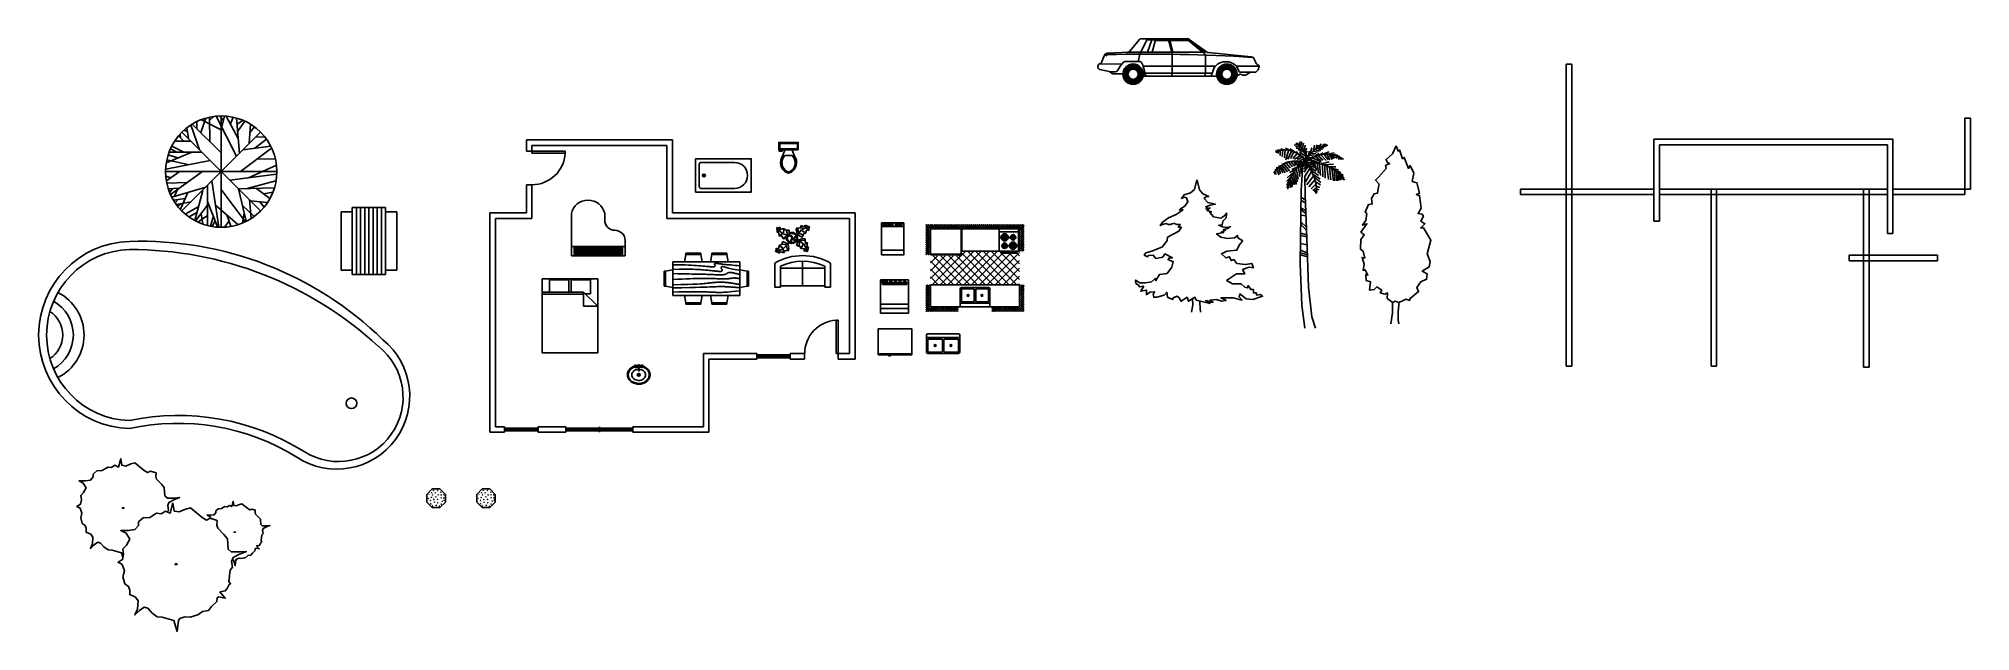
# Model space of a CAD drawing. Header units: metres. Extents: x 247 to 299.9, y 129.8 to 146.
import ezdxf

# ---------------------------------------------------------------- set-up
doc = ezdxf.new("R2010")
doc.units = ezdxf.units.M

# ---------------------------------------------------------------- blocks, each defined once
blk = doc.blocks.new('DOOR 0.9144')
blk.add_lwpolyline([(-0.0508, 0), (0, 0), (0, 0.9144), (-0.0508, 0.9144)], close=True)
blk.add_arc((0, 0), 0.9144, 93.18474, 180)
blk = doc.blocks.new('Bed - Queen')
at = {"linetype": 'Continuous'}
for p, q in [((0, -80.00003), (0, 0)), ((0, 0), (59.99999, 0)), ((59.99999, 0), (59.99999, -80.00003)), ((0, -14.4), (44.8, -14.4)), ((44.8, -16.8), (0, -16.8)), ((7.99999, -1.2), (28.79998, -1.2)), ((7.99999, -14.4), (7.99999, -1.2)), ((28.79998, -1.2), (28.79998, -14.4)), ((31.19999, -1.2), (51.99999, -1.2)), ((31.19999, -14.4), (31.19999, -1.2)), ((59.99999, -29.6), (44.8, -14.4)), ((44.8, -14.4), (44.8, -29.6)), ((51.99999, -16.4), (46.79936, -16.4)), ((51.99999, -1.2), (51.99999, -16.4)), ((44.8, -29.6), (59.99999, -29.6)), ((59.99999, -80.00003), (0, -80.00003))]:
    blk.add_line(p, q, dxfattribs=at)
blk = doc.blocks.new('Dining Set - 36 x 72 in.')
at = {"linetype": 'Continuous'}
for p, q in [((-22.2343, 26.00059), (-23.4847, 17.99762)), ((-22.2304, 26), (-5.7608, 26)), ((-22, 27.5), (-22.1562, 26.50042)), ((-5.8416, 26.5), (-22.1534, 26.5)), ((-22, 27.5), (-6, 27.5)), ((-5.8437, 26.49966), (-6, 27.5)), ((-4.5152, 17.99762), (-5.7655, 25.99926)), ((5.7657, 26.00059), (4.5153, 17.99762)), ((5.7696, 26), (22.2392, 26)), ((6, 27.5), (5.8438, 26.50042)), ((22.1584, 26.5), (5.8466, 26.5)), ((6, 27.5), (22, 27.5)), ((22.1563, 26.49966), (22, 27.5)), ((23.4848, 17.99762), (22.2345, 25.99926)), ((-45.5, 8), (-44.5004, 8.15617)), ((-45.5, 8), (-45.5, -8)), ((-44.5, -8.15843), (-44.5, 8.15338)), ((-44.0006, 8.23428), (-35.9976, 9.48474)), ((-44, 8.23041), (-44, -8.23915)), ((36, 18), (-36, 18)), ((-36, 18), (-36, -18)), ((44.0006, 8.23428), (35.9976, 9.48474)), ((36, -18), (36, 18)), ((44, 8.23041), (44, -8.23915)), ((44.5, -8.15843), (44.5, 8.15338)), ((45.5, 8), (44.5005, 8.15617)), ((45.5, 8), (45.5, -8)), ((-44.4997, -8.15631), (-45.5, -8)), ((-35.9976, -9.48476), (-43.9993, -8.2345)), ((-36, -18), (36, -18)), ((-22.2343, -26.0006), (-23.4847, -17.99762)), ((-4.5152, -17.99762), (-5.7655, -25.99928)), ((5.7657, -26.0006), (4.5153, -17.99762)), ((23.4848, -17.99762), (22.2345, -25.99928)), ((35.9976, -9.48476), (43.9993, -8.2345)), ((44.4997, -8.15631), (45.5, -8)), ((-22.2304, -26), (-5.7608, -26)), ((-22, -27.5), (-22.1562, -26.50044)), ((-5.8416, -26.5), (-22.1534, -26.5)), ((-22, -27.5), (-6, -27.5)), ((-5.8437, -26.49967), (-6, -27.5)), ((5.7696, -26), (22.2392, -26)), ((6, -27.5), (5.8438, -26.50044)), ((22.1584, -26.5), (5.8466, -26.5)), ((6, -27.5), (22, -27.5)), ((22.1563, -26.49967), (22, -27.5))]:
    blk.add_line(p, q, dxfattribs=at)
for points in [[(-36, 15), (-31.1772, 14.97754), (-26.8079, 14.91406), (-22.8538, 14.81543), (-19.276, 14.6875), (-16.0362, 14.53613), (-13.0957, 14.36718), (-10.4159, 14.18652), (-7.9583, 14), (-5.6904, 13.81315), (-3.6035, 13.63021), (-1.6954, 13.45508), (0.0365, 13.29166), (1.5945, 13.14388), (2.9811, 13.01562), (4.1988, 12.9108), (5.25, 12.83333), (6.1393, 12.78613), (6.8802, 12.76823), (7.4883, 12.77767), (7.9792, 12.8125), (8.3685, 12.87077), (8.6719, 12.95052), (8.9049, 13.0498), (9.0833, 13.16666), (9.2205, 13.29899), (9.3216, 13.44401), (9.3895, 13.59879), (9.4271, 13.76041), (9.4373, 13.92594), (9.4232, 14.09245), (9.3875, 14.257), (9.3333, 14.41666), (9.2638, 14.56917), (9.1836, 14.71484), (9.0975, 14.85465), (9.0104, 14.98958), (8.9272, 15.1206), (8.8529, 15.2487), (8.7922, 15.37483), (8.75, 15.5), (8.7305, 15.62467), (8.7344, 15.74739), (8.7617, 15.86621), (8.8125, 15.97916), (8.8867, 16.08431), (8.9844, 16.17968), (9.1055, 16.26334), (9.25, 16.33333), (9.4189, 16.38802), (9.6172, 16.42708), (9.8506, 16.45052), (10.125, 16.45833), (10.4463, 16.45052), (10.8203, 16.42708), (11.2529, 16.38802), (11.75, 16.33333), (12.3184, 16.26318), (12.9694, 16.17838), (13.7151, 16.07991), (14.5677, 15.96875), (15.5395, 15.84586), (16.6426, 15.71224), (17.8893, 15.56884), (19.2917, 15.41666), (20.859, 15.25667), (22.5879, 15.08984), (24.4721, 14.91715), (26.5052, 14.73958), (28.6809, 14.5581), (30.9929, 14.3737), (33.4347, 14.18733), (36, 14)], [(-36, 10), (-28.9766, 10.14274), (-23.1725, 10.20442), (-18.4241, 10.19775), (-14.5677, 10.13541), (-11.4399, 10.03011), (-8.877, 9.89453), (-6.7154, 9.74137), (-4.7917, 9.58333), (-2.9698, 9.43082), (-1.2246, 9.28515), (0.4415, 9.14534), (2.026, 9.01041), (3.5266, 8.87939), (4.9408, 8.7513), (6.266, 8.62516), (7.5, 8.5), (8.6411, 8.37549), (9.6914, 8.2539), (10.6538, 8.13818), (11.5312, 8.03125), (12.3267, 7.93603), (13.043, 7.85547), (13.6831, 7.79248), (14.25, 7.75), (14.7471, 7.7303), (15.1797, 7.73307), (15.5537, 7.75732), (15.875, 7.80208), (16.1494, 7.86637), (16.3828, 7.94922), (16.5811, 8.04964), (16.75, 8.16666), (16.8944, 8.29915), (17.0143, 8.44531), (17.1089, 8.60319), (17.1771, 8.77083), (17.218, 8.94629), (17.2305, 9.1276), (17.2137, 9.31282), (17.1667, 9.5), (17.0895, 9.6875), (16.987, 9.875), (16.8649, 10.0625), (16.7292, 10.25), (16.5856, 10.4375), (16.4401, 10.625), (16.2985, 10.8125), (16.1667, 11), (16.05, 11.18733), (15.9518, 11.3737), (15.8752, 11.5581), (15.8229, 11.73958), (15.798, 11.91715), (15.8034, 12.08984), (15.842, 12.25667), (15.9167, 12.41666), (16.0295, 12.56836), (16.1784, 12.70833), (16.3605, 12.83268), (16.5729, 12.9375), (16.8127, 13.01888), (17.0768, 13.07291), (17.3625, 13.0957), (17.6667, 13.08333), (17.9894, 13.03312), (18.3418, 12.94726), (18.7382, 12.82918), (19.1927, 12.68229), (19.7195, 12.51001), (20.3327, 12.31575), (21.0465, 12.10294), (21.875, 11.875), (22.8357, 11.63354), (23.959, 11.37304), (25.2786, 11.08618), (26.8282, 10.76562), (28.6414, 10.40405), (30.752, 9.99414), (33.1936, 9.52856), (36, 9)], [(-36, 5.5), (-30.7157, 5.3348), (-26.069, 5.20963), (-21.9946, 5.11767), (-18.4271, 5.05208), (-15.3009, 5.00602), (-12.5508, 4.97265), (-10.1112, 4.94515), (-7.9167, 4.91666), (-5.909, 4.88167), (-4.0586, 4.83984), (-2.3429, 4.79215), (-0.7396, 4.73958), (0.7739, 4.6831), (2.22, 4.6237), (3.6213, 4.56233), (5, 4.5), (6.373, 4.43782), (7.7344, 4.3776), (9.0723, 4.32129), (10.375, 4.27083), (11.6309, 4.22819), (12.8281, 4.19531), (13.9551, 4.17415), (15, 4.16666), (15.954, 4.17448), (16.819, 4.19791), (17.6001, 4.23698), (18.3021, 4.29166), (18.9299, 4.36198), (19.4883, 4.44791), (19.9823, 4.54948), (20.4167, 4.66666), (20.7969, 4.79899), (21.1302, 4.94401), (21.4245, 5.09879), (21.6875, 5.26041), (21.9271, 5.42594), (22.1511, 5.59245), (22.3672, 5.757), (22.5834, 5.91666), (22.8065, 6.06868), (23.0404, 6.21093), (23.2879, 6.34147), (23.5521, 6.45833), (23.8358, 6.55957), (24.142, 6.64323), (24.4735, 6.70735), (24.8334, 6.75), (25.2235, 6.76969), (25.642, 6.76692), (26.0858, 6.74267), (26.5521, 6.69791), (27.0379, 6.63362), (27.5404, 6.55078), (28.0565, 6.45036), (28.5834, 6.33333), (29.1242, 6.19987), (29.7071, 6.04687), (30.3661, 5.87044), (31.1354, 5.66666), (32.0493, 5.43164), (33.142, 5.16146), (34.4475, 4.85221), (36, 4.5)], [(-36, -1), (-30.7915, -0.6591), (-26.0195, -0.38216), (-21.6519, -0.16284), (-17.6563, 0.00521), (-14.0005, 0.12833), (-10.6523, 0.21289), (-7.5796, 0.26522), (-4.75, 0.29166), (-2.134, 0.29793), (0.2878, 0.28711), (2.5317, 0.26163), (4.6146, 0.22396), (6.5529, 0.17651), (8.3633, 0.12174), (10.0623, 0.06209), (11.6667, 0), (13.1899, -0.06201), (14.6341, -0.1211), (15.9982, -0.17432), (17.2813, -0.21875), (18.4823, -0.25147), (19.6003, -0.26953), (20.6343, -0.27002), (21.5834, -0.25), (22.4481, -0.20768), (23.2357, -0.14584), (23.9549, -0.06836), (24.6146, 0.02083), (25.2235, 0.11784), (25.7904, 0.21875), (26.3241, 0.31966), (26.8334, 0.41666), (27.3265, 0.50618), (27.8099, 0.58593), (28.2894, 0.65397), (28.7709, 0.70833), (29.2601, 0.74707), (29.763, 0.76823), (30.2855, 0.76985), (30.8334, 0.75), (31.4088, 0.70784), (31.9994, 0.64713), (32.589, 0.57275), (33.1615, 0.48958), (33.7008, 0.4025), (34.1908, 0.3164), (34.6153, 0.23616), (34.9584, 0.16666), (35.2099, 0.11165), (35.3848, 0.07031), (35.504, 0.04069), (35.5886, 0.02083), (35.6594, 0.00879), (35.7377, 0.0026), (35.8442, 0.00032), (36, 0)], [(-36, -6.5), (-27.1843, -6.31267), (-20.084, -6.1263), (-14.469, -5.9419), (-10.1094, -5.76042), (-6.7752, -5.58285), (-4.2363, -5.41016), (-2.2629, -5.24333), (-0.625, -5.08334), (0.8708, -4.93099), (2.2715, -4.78646), (3.5872, -4.64974), (4.8281, -4.52084), (6.0046, -4.39974), (7.127, -4.28646), (8.2053, -4.18099), (9.25, -4.08334), (10.2705, -3.99382), (11.2734, -3.91407), (12.2647, -3.84603), (13.25, -3.79167), (14.2354, -3.75293), (15.2266, -3.73177), (16.2295, -3.73015), (17.25, -3.75), (18.2912, -3.79248), (19.3451, -3.85547), (20.4009, -3.93604), (21.4479, -4.03125), (22.4754, -4.13819), (23.4727, -4.25391), (24.4289, -4.37549), (25.3334, -4.5), (26.1785, -4.62492), (26.9694, -4.74935), (27.7145, -4.87281), (28.4219, -4.99479), (29.1, -5.11483), (29.7572, -5.23242), (30.4016, -5.34709), (31.0417, -5.45834), (31.6837, -5.56437), (32.3262, -5.65821), (32.9658, -5.73153), (33.599, -5.77604), (34.2224, -5.78345), (34.8327, -5.74545), (35.4264, -5.65373), (36, -5.5)], [(-36, -10), (-26.4022, -9.81299), (-18.4675, -9.62891), (-11.9839, -9.45069), (-6.7396, -9.28125), (-2.5226, -9.12354), (0.8789, -8.98047), (3.6769, -8.85498), (6.0833, -8.75), (8.2767, -8.66765), (10.3021, -8.60677), (12.1712, -8.56543), (13.8958, -8.54167), (15.4876, -8.53353), (16.9583, -8.53907), (18.3197, -8.55632), (19.5834, -8.58334), (20.7616, -8.61841), (21.8685, -8.66081), (22.9188, -8.71004), (23.9271, -8.76563), (24.9081, -8.82707), (25.8763, -8.89388), (26.8465, -8.96558), (27.8334, -9.04167), (28.8474, -9.12118), (29.8828, -9.20117), (30.93, -9.27824), (31.9792, -9.34896), (33.0205, -9.40991), (34.0443, -9.45768), (35.0407, -9.48885), (36, -9.5)], [(-36, -14.5), (-30.0881, -14.33513), (-25.0332, -14.21224), (-20.7312, -14.12647), (-17.0781, -14.07292), (-13.97, -14.04671), (-11.3027, -14.04297), (-8.9724, -14.05681), (-6.875, -14.08334), (-4.9224, -14.11833), (-3.0905, -14.16016), (-1.3709, -14.20785), (0.2448, -14.26042), (1.7647, -14.3169), (3.1973, -14.3763), (4.5507, -14.43767), (5.8333, -14.5), (7.0554, -14.5621), (8.235, -14.62175), (9.3922, -14.67652), (10.5469, -14.72396), (11.7192, -14.76164), (12.929, -14.78711), (14.1965, -14.79794), (15.5417, -14.79167), (16.9933, -14.76424), (18.6152, -14.70508), (20.4804, -14.60197), (22.6615, -14.44271), (25.2312, -14.21509), (28.2624, -13.9069), (31.8277, -13.50594), (36, -13)]]:
    blk.add_lwpolyline(points, dxfattribs=at)
blk = doc.blocks.new('Piano - Baby Grand')
at = {"linetype": 'Continuous'}
for p, q in [((-29, 8.250005), (-29, -27.249995)), ((7, 1.250005), (7, 8.250005)), ((29, -20.749995), (29, -27.249995)), ((-29, -27.249995), (-29, -37.249995)), ((29, -27.249995), (-29, -27.249995)), ((-29, -37.249995), (29, -37.249995)), ((-26, -36.249995), (-26, -28.249995)), ((-26, -28.249995), (26, -28.249995)), ((-26, -36.249995), (-25, -36.249995)), ((-25.25, -33.249995), (-25.25, -28.249995)), ((-25, -33.249995), (-25.25, -33.249995)), ((-24.75, -33.249995), (-25, -33.249995)), ((-25, -36.249995), (-25, -33.249995)), ((-25, -36.249995), (-24, -36.249995)), ((-24.75, -28.249995), (-24.75, -33.249995)), ((-24.25, -33.249995), (-24.25, -28.249995)), ((-24, -33.249995), (-24.25, -33.249995)), ((-23.75, -33.249995), (-24, -33.249995)), ((-24, -36.249995), (-24, -33.249995)), ((-24, -36.249995), (-23, -36.249995)), ((-23.75, -28.249995), (-23.75, -33.249995)), ((-23, -36.249995), (-23, -28.249995)), ((-23, -36.249995), (-22, -36.249995)), ((-22.25, -33.249995), (-22.25, -28.249995)), ((-22, -33.249995), (-22.25, -33.249995)), ((-21.75, -33.249995), (-22, -33.249995)), ((-22, -36.249995), (-22, -33.249995)), ((-22, -36.249995), (-21, -36.249995)), ((-21.75, -28.249995), (-21.75, -33.249995)), ((-21.25, -33.249995), (-21.25, -28.249995)), ((-21, -33.249995), (-21.25, -33.249995)), ((-20.75, -33.249995), (-21, -33.249995)), ((-21, -36.249995), (-21, -33.249995)), ((-21, -36.249995), (-20, -36.249995)), ((-20.75, -28.249995), (-20.75, -33.249995)), ((-20.25, -33.249995), (-20.25, -28.249995)), ((-20, -33.249995), (-20.25, -33.249995)), ((-19.75, -33.249995), (-20, -33.249995)), ((-20, -36.249995), (-20, -33.249995)), ((-20, -36.249995), (-19, -36.249995)), ((-19.75, -28.249995), (-19.75, -33.249995)), ((-19, -36.249995), (-19, -28.249995)), ((-19, -36.249995), (-18, -36.249995)), ((-18.25, -33.249995), (-18.25, -28.249995)), ((-18, -33.249995), (-18.25, -33.249995)), ((-17.75, -33.249995), (-18, -33.249995)), ((-18, -36.249995), (-18, -33.249995)), ((-18, -36.249995), (-17, -36.249995)), ((-17.75, -28.249995), (-17.75, -33.249995)), ((-17.25, -33.249995), (-17.25, -28.249995)), ((-17, -33.249995), (-17.25, -33.249995)), ((-16.75, -33.249995), (-17, -33.249995)), ((-17, -36.249995), (-17, -33.249995)), ((-17, -36.249995), (-16, -36.249995)), ((-16.75, -28.249995), (-16.75, -33.249995)), ((-16, -36.249995), (-16, -28.249995)), ((-16, -36.249995), (-15, -36.249995)), ((-15.25, -33.249995), (-15.25, -28.249995)), ((-15, -33.249995), (-15.25, -33.249995)), ((-14.75, -33.249995), (-15, -33.249995)), ((-15, -36.249995), (-15, -33.249995)), ((-15, -36.249995), (-14, -36.249995)), ((-14.75, -28.249995), (-14.75, -33.249995)), ((-14.25, -33.249995), (-14.25, -28.249995)), ((-14, -33.249995), (-14.25, -33.249995)), ((-13.75, -33.249995), (-14, -33.249995)), ((-14, -36.249995), (-14, -33.249995)), ((-14, -36.249995), (-13, -36.249995)), ((-13.75, -28.249995), (-13.75, -33.249995)), ((-13.25, -33.249995), (-13.25, -28.249995)), ((-13, -33.249995), (-13.25, -33.249995)), ((-12.75, -33.249995), (-13, -33.249995)), ((-13, -36.249995), (-13, -33.249995)), ((-13, -36.249995), (-12, -36.249995)), ((-12.75, -28.249995), (-12.75, -33.249995)), ((-12, -36.249995), (-12, -28.249995)), ((-12, -36.249995), (-11, -36.249995)), ((-11.25, -33.249995), (-11.25, -28.249995)), ((-11, -33.249995), (-11.25, -33.249995)), ((-10.75, -33.249995), (-11, -33.249995)), ((-11, -36.249995), (-11, -33.249995)), ((-11, -36.249995), (-10, -36.249995)), ((-10.75, -28.249995), (-10.75, -33.249995)), ((-10.25, -33.249995), (-10.25, -28.249995)), ((-10, -33.249995), (-10.25, -33.249995)), ((-9.75, -33.249995), (-10, -33.249995)), ((-10, -36.249995), (-10, -33.249995)), ((-10, -36.249995), (-9, -36.249995)), ((-9.75, -28.249995), (-9.75, -33.249995)), ((-9, -36.249995), (-9, -28.249995)), ((-9, -36.249995), (-8, -36.249995)), ((-8.25, -33.249995), (-8.25, -28.249995)), ((-8, -33.249995), (-8.25, -33.249995)), ((-7.75, -33.249995), (-8, -33.249995)), ((-8, -36.249995), (-8, -33.249995)), ((-8, -36.249995), (-7, -36.249995)), ((-7.75, -28.249995), (-7.75, -33.249995)), ((-7.25, -33.249995), (-7.25, -28.249995)), ((-7, -33.249995), (-7.25, -33.249995)), ((-6.75, -33.249995), (-7, -33.249995)), ((-7, -36.249995), (-7, -33.249995)), ((-7, -36.249995), (-6, -36.249995)), ((-6.75, -28.249995), (-6.75, -33.249995)), ((-6.25, -33.249995), (-6.25, -28.249995)), ((-6, -33.249995), (-6.25, -33.249995)), ((-5.75, -33.249995), (-6, -33.249995)), ((-6, -36.249995), (-6, -33.249995)), ((-6, -36.249995), (-5, -36.249995)), ((-5.75, -28.249995), (-5.75, -33.249995)), ((-5, -36.249995), (-5, -28.249995)), ((-5, -36.249995), (-4, -36.249995)), ((-4.25, -33.249995), (-4.25, -28.249995)), ((-4, -33.249995), (-4.25, -33.249995)), ((-3.75, -33.249995), (-4, -33.249995)), ((-4, -36.249995), (-4, -33.249995)), ((-4, -36.249995), (-3, -36.249995)), ((-3.75, -28.249995), (-3.75, -33.249995)), ((-3.25, -33.249995), (-3.25, -28.249995)), ((-3, -33.249995), (-3.25, -33.249995)), ((-2.75, -33.249995), (-3, -33.249995)), ((-3, -36.249995), (-3, -33.249995)), ((-3, -36.249995), (-2, -36.249995)), ((-2.75, -28.249995), (-2.75, -33.249995)), ((-2, -36.249995), (-2, -28.249995)), ((-2, -36.249995), (-1, -36.249995)), ((-1.25, -33.249995), (-1.25, -28.249995)), ((-1, -33.249995), (-1.25, -33.249995)), ((-0.75, -33.249995), (-1, -33.249995)), ((-1, -36.249995), (-1, -33.249995)), ((-1, -36.249995), (0, -36.249995)), ((-0.75, -28.249995), (-0.75, -33.249995)), ((-0.25, -33.249995), (-0.25, -28.249995)), ((0, -33.249995), (-0.25, -33.249995)), ((0.25, -33.249995), (0, -33.249995)), ((0, -36.249995), (0, -33.249995)), ((0, -36.249995), (1, -36.249995)), ((0.25, -28.249995), (0.25, -33.249995)), ((0.75, -33.249995), (0.75, -28.249995)), ((1, -33.249995), (0.75, -33.249995)), ((1.25, -33.249995), (1, -33.249995)), ((1, -36.249995), (1, -33.249995)), ((1, -36.249995), (2, -36.249995)), ((1.25, -28.249995), (1.25, -33.249995)), ((2, -36.249995), (2, -28.249995)), ((2, -36.249995), (3, -36.249995)), ((2.75, -33.249995), (2.75, -28.249995)), ((3, -33.249995), (2.75, -33.249995)), ((3.25, -33.249995), (3, -33.249995)), ((3, -36.249995), (3, -33.249995)), ((3, -36.249995), (4, -36.249995)), ((3.25, -28.249995), (3.25, -33.249995)), ((3.75, -33.249995), (3.75, -28.249995)), ((4, -33.249995), (3.75, -33.249995)), ((4.25, -33.249995), (4, -33.249995)), ((4, -36.249995), (4, -33.249995)), ((4, -36.249995), (5, -36.249995)), ((4.25, -28.249995), (4.25, -33.249995)), ((5, -36.249995), (5, -28.249995)), ((5, -36.249995), (6, -36.249995)), ((5.75, -33.249995), (5.75, -28.249995)), ((6, -33.249995), (5.75, -33.249995)), ((6.25, -33.249995), (6, -33.249995)), ((6, -36.249995), (6, -33.249995)), ((6, -36.249995), (7, -36.249995)), ((6.25, -28.249995), (6.25, -33.249995)), ((6.75, -33.249995), (6.75, -28.249995)), ((7, -33.249995), (6.75, -33.249995)), ((7.25, -33.249995), (7, -33.249995)), ((7, -36.249995), (7, -33.249995)), ((7, -36.249995), (8, -36.249995)), ((7.25, -28.249995), (7.25, -33.249995)), ((7.75, -33.249995), (7.75, -28.249995)), ((8, -33.249995), (7.75, -33.249995)), ((8.25, -33.249995), (8, -33.249995)), ((8, -36.249995), (8, -33.249995)), ((8, -36.249995), (9, -36.249995)), ((8.25, -28.249995), (8.25, -33.249995)), ((9, -36.249995), (9, -28.249995)), ((9, -36.249995), (10, -36.249995)), ((9.75, -33.249995), (9.75, -28.249995)), ((10, -33.249995), (9.75, -33.249995)), ((10.25, -33.249995), (10, -33.249995)), ((10, -36.249995), (10, -33.249995)), ((10, -36.249995), (11, -36.249995)), ((10.25, -28.249995), (10.25, -33.249995)), ((10.75, -33.249995), (10.75, -28.249995)), ((11, -33.249995), (10.75, -33.249995)), ((11.25, -33.249995), (11, -33.249995)), ((11, -36.249995), (11, -33.249995)), ((11, -36.249995), (12, -36.249995)), ((11.25, -28.249995), (11.25, -33.249995)), ((12, -36.249995), (12, -28.249995)), ((12, -36.249995), (13, -36.249995)), ((12.75, -33.249995), (12.75, -28.249995)), ((13, -33.249995), (12.75, -33.249995)), ((13.25, -33.249995), (13, -33.249995)), ((13, -36.249995), (13, -33.249995)), ((13, -36.249995), (14, -36.249995)), ((13.25, -28.249995), (13.25, -33.249995)), ((13.75, -33.249995), (13.75, -28.249995)), ((14, -33.249995), (13.75, -33.249995)), ((14.25, -33.249995), (14, -33.249995)), ((14, -36.249995), (14, -33.249995)), ((14, -36.249995), (15, -36.249995)), ((14.25, -28.249995), (14.25, -33.249995)), ((14.75, -33.249995), (14.75, -28.249995)), ((15, -33.249995), (14.75, -33.249995)), ((15.25, -33.249995), (15, -33.249995)), ((15, -36.249995), (15, -33.249995)), ((15, -36.249995), (16, -36.249995)), ((15.25, -28.249995), (15.25, -33.249995)), ((16, -36.249995), (16, -28.249995)), ((16, -36.249995), (17, -36.249995)), ((16.75, -33.249995), (16.75, -28.249995)), ((17, -33.249995), (16.75, -33.249995)), ((17.25, -33.249995), (17, -33.249995)), ((17, -36.249995), (17, -33.249995)), ((17, -36.249995), (18, -36.249995)), ((17.25, -28.249995), (17.25, -33.249995)), ((17.75, -33.249995), (17.75, -28.249995)), ((18, -33.249995), (17.75, -33.249995)), ((18.25, -33.249995), (18, -33.249995)), ((18, -36.249995), (18, -33.249995)), ((18, -36.249995), (19, -36.249995)), ((18.25, -28.249995), (18.25, -33.249995)), ((19, -36.249995), (19, -28.249995)), ((19, -36.249995), (20, -36.249995)), ((19.75, -33.249995), (19.75, -28.249995)), ((20, -33.249995), (19.75, -33.249995)), ((20.25, -33.249995), (20, -33.249995)), ((20, -36.249995), (20, -33.249995)), ((20, -36.249995), (21, -36.249995)), ((20.25, -28.249995), (20.25, -33.249995)), ((20.75, -33.249995), (20.75, -28.249995)), ((21, -33.249995), (20.75, -33.249995)), ((21.25, -33.249995), (21, -33.249995)), ((21, -36.249995), (21, -33.249995)), ((21, -36.249995), (22, -36.249995)), ((21.25, -28.249995), (21.25, -33.249995)), ((21.75, -33.249995), (21.75, -28.249995)), ((22, -33.249995), (21.75, -33.249995)), ((22.25, -33.249995), (22, -33.249995)), ((22, -36.249995), (22, -33.249995)), ((22, -36.249995), (23, -36.249995)), ((22.25, -28.249995), (22.25, -33.249995)), ((23, -36.249995), (23, -28.249995)), ((23, -36.249995), (24, -36.249995)), ((23.75, -33.249995), (23.75, -28.249995)), ((24, -33.249995), (23.75, -33.249995)), ((24.25, -33.249995), (24, -33.249995)), ((24, -36.249995), (24, -33.249995)), ((24, -36.249995), (25, -36.249995)), ((24.25, -28.249995), (24.25, -33.249995)), ((24.75, -33.249995), (24.75, -28.249995)), ((25, -33.249995), (24.75, -33.249995)), ((25.25, -33.249995), (25, -33.249995)), ((25, -36.249995), (25, -33.249995)), ((25, -36.249995), (26, -36.249995)), ((25.25, -28.249995), (25.25, -33.249995)), ((26, -36.249995), (26, -28.249995)), ((29, -37.249995), (29, -27.249995))]:
    blk.add_line(p, q, dxfattribs=at)
for centre, radius, start, end in [((-11, 4.327585), 18.42241, 12.29325, 167.7067), ((18, 1.250005), 11, 177.3974, 270), ((18, -20.749995), 11, 0, 90)]:
    blk.add_arc(centre, radius, start, end, dxfattribs=at)
blk = doc.blocks.new('Sofa - Roundback Loveseat 5 ft.')
at = {"linetype": 'Continuous'}
for p, q in [((-24, -33.99998), (-24, -11.46958)), ((-23.9998, -13.38178), (23.99986, -13.38178)), ((0, -32.44198), (0, -5.99998)), ((24.00004, -33.99998), (24.00004, -11.46958)), ((-24, -32.44198), (24.00004, -32.44198))]:
    blk.add_line(p, q, dxfattribs=at)
for points in [[(-24, -33.99998), (-30, -33.99998), (-30, -7.99998)], [(30.00004, -7.99998), (30.00004, -33.99998), (24.00004, -33.99998)]]:
    blk.add_lwpolyline(points, dxfattribs=at)
for centre, radius, start, end in [((0, -60.24998), 60.24998, 60.13715, 119.8628), ((0, -61.38438), 55.38444, 64.32083, 115.6792)]:
    blk.add_arc(centre, radius, start, end, dxfattribs=at)
blk = doc.blocks.new('Plant - Rubber or Philodendron')
at = {"linetype": 'Continuous'}
for p, q in [((-16.2005, 11.4774), (-13.9899, 8.1064)), ((-16.2005, 11.4774), (-14.8639, 10.7964)), ((-16.0159, 6.3329), (-16.2005, 11.4774)), ((-14.0069, 5.8704), (-16.0159, 6.3329)), ((-15.3434, 6.5514), (-13.9984, 6.9884)), ((-14.8639, 10.7964), (-12.6195, 11.8975)), ((-13.5868, 2.2894), (-14.0069, 5.8704)), ((-13.9899, 8.1064), (-9.5434, 4.7185)), ((-10.6784, 2.491), (-13.5868, 2.2894)), ((-13.3174, 8.325), (-13.0735, 11.0065)), ((-13.1329, 3.1804), (-10.6614, 4.727)), ((-12.6195, 11.8975), (-12.1909, 9.4345)), ((-12.1909, 9.4345), (-8.3829, 10.3)), ((-9.5858, -0.8715), (-10.6784, 2.491)), ((-9.5434, 4.7185), (-4.1917, 2.9888)), ((-9.1318, 0.0195), (-5.9793, 2.9025)), ((-8.8369, 9.409), (-9.0894, 5.6095)), ((-8.3829, 10.3), (-7.0549, 8.501)), ((-7.1228, -0.443), (-3.5248, 2.2131)), ((-7.0549, 8.501), (-3.0284, 8.6941)), ((-4.8529, 4.012), (-5.7184, 7.82)), ((-3.5248, 2.2131), (-3.3011, 2.4355)), ((-3.3011, 2.4355), (-0.5306, 1.7947)), ((-3.0284, 8.6941), (-3.0709, 3.1041)), ((-3.0709, 3.1041), (0.0797, 2.3163)), ((-0.5306, 1.7947), (-0.2255, -0.5527)), ((-0.5306, 1.7947), (-0.5306, 1.7947)), ((0.0797, 2.3163), (0.4866, -0.031)), ((0.4866, -0.031), (2.1141, 0.2298)), ((2.1141, 0.2298), (5.4346, 3.9146)), ((6.1032, 3.6844), (2.8262, -0.031)), ((4.6914, 8.8812), (5.3859, 11.2828)), ((4.6914, 8.8812), (5.5014, 4.4831)), ((5.3859, 11.2828), (8.8871, 10.7908)), ((5.4346, 3.9146), (5.5014, 4.4831)), ((5.9878, 10.4842), (7.1971, 6.3869)), ((11.1089, 1.1958), (6.1032, 3.6844)), ((10.3916, 8.7942), (6.2847, 4.4028)), ((7.7005, 4.8881), (11.5025, 3.9967)), ((8.8871, 10.7908), (9.9809, 13.4933)), ((9.9809, 13.4933), (13.3837, 12.301)), ((15.3859, 11.3055), (10.3916, 8.7942)), ((10.5828, 12.6946), (10.8893, 9.7953)), ((14.2977, 6.1031), (10.9934, 7.9956)), ((12.7005, 4.8994), (11.1089, 1.1958)), ((14.8995, 5.3044), (12.7005, 4.8994)), ((13.3837, 12.301), (14.68, 13.9039)), ((14.5816, 13.2037), (14.3848, 11.8033)), ((14.68, 13.9039), (19.3848, 11.8146)), ((15.7909, 9.1065), (14.8995, 5.3044)), ((15.2875, 10.6053), (17.5907, 9.2105)), ((19.3848, 11.8146), (15.3859, 11.3055)), ((18.1925, 8.4119), (15.7909, 9.1065)), ((19.3848, 11.8146), (18.1868, 10.9119)), ((18.1868, 10.9119), (18.1925, 8.4119)), ((-18.008, -14.1781), (-16.8101, -13.2754)), ((-18.008, -14.1781), (-14.0091, -13.669)), ((-13.3032, -16.2674), (-18.008, -14.1781)), ((-16.8157, -10.7754), (-14.4141, -11.4699)), ((-16.8101, -13.2754), (-16.8157, -10.7754)), ((-13.9107, -12.9688), (-16.2139, -11.574)), ((-14.4141, -11.4699), (-13.5228, -7.6679)), ((-14.0091, -13.669), (-9.0148, -11.1577)), ((-13.5228, -7.6679), (-11.3237, -7.2629)), ((-12.0069, -14.6645), (-13.3032, -16.2674)), ((-13.2048, -15.5672), (-13.008, -14.1668)), ((-12.921, -8.4665), (-9.6166, -10.359)), ((-8.6042, -15.8568), (-12.0069, -14.6645)), ((-11.3237, -7.2629), (-9.7321, -3.5593)), ((-6.3237, -7.2516), (-10.1257, -6.3602)), ((-9.7321, -3.5593), (-4.7264, -6.0479)), ((-7.1228, -0.443), (-9.5858, -0.8715)), ((-9.206, -15.0581), (-9.5126, -12.1588)), ((-9.0148, -11.1577), (-4.9047, -6.8122)), ((-7.5103, -13.1543), (-8.6042, -15.8568)), ((-4.0092, -13.6463), (-7.5103, -13.1543)), ((-4.611, -12.8477), (-5.8203, -8.7504)), ((-2.019, -3.6148), (-4.7264, -6.0479)), ((-4.1246, -6.8466), (-4.0579, -6.2781)), ((-3.3146, -11.2447), (-4.1246, -6.8466)), ((-4.0579, -6.2781), (-0.9375, -3.1608)), ((-3.3146, -11.2447), (-4.0092, -13.6463)), ((-2.019, -3.6148), (-0.2255, -0.5527)), ((-0.9375, -3.1608), (0.5883, -0.8135)), ((0.5883, -0.8135), (2.2447, -2.0916)), ((2.8262, -0.031), (1.3003, -0.5527)), ((1.3003, -0.5527), (2.4193, -1.4655)), ((2.2447, -2.0916), (6.7108, -2.6626)), ((2.4193, -1.4655), (6.895, -2.1175)), ((4.943, -7.9659), (6.7108, -2.6626)), ((8.8321, -9.0266), (4.943, -7.9659)), ((11.6605, -0.5413), (6.895, -2.1175)), ((12.3677, -6.1981), (7.219, -2.6772)), ((8.125, -4.0768), (7.7715, -7.9659)), ((8.3544, -2.7453), (13.1973, -2.1704)), ((9.5392, -11.1479), (8.8321, -9.0266)), ((13.4283, -11.5015), (9.5392, -11.1479)), ((10.2463, -10.4408), (11.6605, -6.9053)), ((11.6605, -0.5413), (14.1354, -0.8948)), ((15.5496, -10.7943), (12.3677, -6.1981)), ((13.0748, -13.9763), (13.4283, -11.5015)), ((15.5496, -13.6228), (13.0748, -13.9763)), ((16.2567, -5.8446), (13.4283, -6.5517)), ((14.8425, -10.7943), (13.7819, -13.2692)), ((14.1354, -0.8948), (14.1354, -4.4304)), ((14.1354, -4.4304), (16.9638, -5.1375)), ((16.6103, -14.6834), (15.5496, -10.7943)), ((16.6103, -14.6834), (15.5496, -13.6228)), ((17.3174, -9.7337), (15.9032, -9.7337)), ((16.9638, -5.1375), (16.2567, -8.673)), ((16.2567, -8.673), (18.0245, -9.7337)), ((18.0245, -9.7337), (16.6103, -14.6834))]:
    blk.add_line(p, q, dxfattribs=at)
for centre, radius, start, end in [((0.0308, 0.1664), 6, 178.6147, 235.1169), ((0.0308, 0.1664), 5, 168.1647, 238.6725), ((0, 0), 6.1275, 34.37569, 120.1028), ((-0.0601, -0.2075), 5.2461, 33.82192, 124.9414), ((-0.2664, 0.1682), 5.2775, 338.4094, 20.03007), ((-0.098, 0.1364), 6.1288, 341.2017, 26.09184), ((-0.0234, 0.3825), 6.1492, 242.5812, 331.2714), ((-0.1102, 0.4886), 5.2883, 247.3711, 327.472)]:
    blk.add_arc(centre, radius, start, end, dxfattribs=at)
blk = doc.blocks.new('Bath Tub - 26 x 60 in.')
for p, q in [((8, -18), (10, -18)), ((9, -17), (9, -19))]:
    blk.add_line(p, q)
blk.add_lwpolyline([(0, -36), (0, 0), (60, 0), (60, -36)], close=True)
for points in [[(4, -30), (4, -6)], [(6, -4), (42, -4)], [(42, -32), (6, -32)]]:
    blk.add_lwpolyline(points)
for radius in [1.5, 1]:
    blk.add_circle((9, -18), radius)
for centre, radius, start, end in [((5.75, -5.75), 1.77, 81.8699, 188.1301), ((42, -18), 14, 270, 90), ((5.75, -30.25), 1.77, 171.8699, 278.1301)]:
    blk.add_arc(centre, radius, start, end)
blk = doc.blocks.new('Toilet - top')
for p, q in [((-10, -8.5), (-8, -8.5)), ((-10, -9.5), (-10, -8.5)), ((-7, -9.5), (-10, -9.5)), ((-8, -8.5), (-8, -8)), ((-7, -8), (-7, -9.5)), ((-4, -8), (-6, -14)), ((4, -14), (-4, -14)), ((4, -8), (6, -14)), ((9.5, -6), (9.5, -2))]:
    blk.add_line(p, q)
blk.add_lwpolyline([(10.5, -8), (10.5, 0), (-10.5, 0), (-10.5, -8)], close=True)
for points in [[(-9.5, -2), (-9.5, -6)], [(8.5, -1), (-8.5, -1)], [(-8.5, -7), (8.5, -7)]]:
    blk.add_lwpolyline(points)
for centre, radius, start, end in [((-8.6, -1.9), 0.884, 81.8699, 188.1301), ((-8.6, -6.1), 0.884, 171.8699, 278.1301), ((3.5, -21.6), 12.2, 141.4691, 247.9714), ((4.2, -21.8), 11.3, 136.3677, 238.9468), ((-3.5, -21.6), 12.2, 292.0284, 38.5307), ((-4.2, -21.8), 11.3, 301.053, 43.6321), ((8.6, -1.9), 0.884, 351.8699, 98.1301), ((8.6, -6.1), 0.884, 261.8699, 8.1301), ((0, -27.9), 4, 245.7318, 294.2682), ((0, -29), 4, 254.8605, 285.1395)]:
    blk.add_arc(centre, radius, start, end)
blk = doc.blocks.new('Window - Wood Frame 36 in. Wide plan')
for p, q in [((0, 6), (0, 0)), ((0, 4.5), (36, 4.5)), ((0, 3), (36, 3)), ((0, 1.5), (36, 1.5)), ((36, 6), (36, 0))]:
    blk.add_line(p, q)
blk = doc.blocks.new('Sink - Oval top')
for p, q in [((-1, 0), (1, 0)), ((0, 1), (0, -1))]:
    blk.add_line(p, q)
at = {"linetype": 'Continuous'}
for points in [[(-12.2, 0.4, 0.117634), (-11.5, -3.4, 0.104469), (-8.9, -6.8, 0.090016), (-5.1, -9.1, 0.08192), (-0.3, -10, 0.08192), (4.5, -9.4, 0.090016), (8.4, -7.4, 0.104469), (11.2, -4.1, 0.117634), (12.2, -0.4, 0.117634), (11.5, 3.4, 0.104469), (8.9, 6.8, 0.090016), (5.1, 9.1, 0.08192), (0.3, 10, 0.08192), (-4.5, 9.4, 0.090016), (-8.4, 7.4, 0.104469), (-11.2, 4.1, 0.117634)], [(-11.3, 0.2, 0.118622), (-10.5, -3.3, 0.104678), (-8.1, -6.4, 0.089562), (-4.5, -8.4, 0.081185), (-0.1, -9.2, 0.081185), (4.3, -8.5, 0.089562), (7.9, -6.6, 0.104678), (10.4, -3.5, 0.118622), (11.3, -0.2, 0.118622), (10.5, 3.3, 0.104678), (8.1, 6.4, 0.089562), (4.5, 8.4, 0.081185), (0.1, 9.2, 0.081185), (-4.3, 8.5, 0.089562), (-7.9, 6.6, 0.104678), (-10.4, 3.5, 0.118622)], [(-7.4, 0.1, 0.118283), (-6.9, -2.2, 0.104607), (-5.3, -4.2, 0.089718), (-3, -5.5, 0.081436), (-0.1, -6, 0.081436), (2.8, -5.6, 0.089718), (5.2, -4.3, 0.104607), (6.9, -2.3, 0.118283), (7.4, -0.1, 0.118283), (6.9, 2.2, 0.104607), (5.3, 4.2, 0.089718), (3, 5.5, 0.081436), (0.1, 6, 0.081436), (-2.8, 5.6, 0.089718), (-5.2, 4.3, 0.104607), (-6.9, 2.3, 0.118283)]]:
    blk.add_lwpolyline(points, format="xyb", close=True, dxfattribs=at)
for radius in [1.5, 1]:
    blk.add_circle((0, 0), radius)
blk = doc.blocks.new('Faucet - Bathroom top')
for p, q in [((-4.107, 0.125), (-4.375, 0.125)), ((-3.75, 0.4788), (-3.75, 0.75)), ((-3.5, 0.482), (-3.5, 0.75)), ((-3.1461, 0.125), (-2.875, 0.125)), ((3.143, 0.125), (2.875, 0.125)), ((3.5, 0.4788), (3.5, 0.75)), ((3.75, 0.482), (3.75, 0.75)), ((4.1039, 0.125), (4.375, 0.125)), ((-4.1039, -0.125), (-4.375, -0.125)), ((-3.75, -0.4821), (-3.75, -0.75)), ((-3.5, -0.4789), (-3.5, -0.75)), ((-3.143, -0.125), (-2.875, -0.125)), ((-0.5, -0.8639), (-0.5, -4.5)), ((0.5, -4.5), (0.5, -0.8631)), ((3.1461, -0.125), (2.875, -0.125)), ((3.5, -0.4821), (3.5, -0.75)), ((3.75, -0.4789), (3.75, -0.75)), ((4.107, -0.125), (4.375, -0.125))]:
    blk.add_line(p, q)
for centre, radius in [((-3.625, 0), 1.375), ((-4.625, 0), 0.2795), ((-3.625, 0), 0.5), ((-3.625, 1), 0.2795), ((-2.625, 0), 0.2795), ((0, 0), 0.5), ((3.625, 0), 1.375), ((2.625, 0), 0.2795), ((3.625, 0), 0.5), ((3.625, 1), 0.2795), ((4.625, 0), 0.2795), ((-3.625, -1), 0.2795), ((3.625, -1), 0.2795)]:
    blk.add_circle(centre, radius)
for centre, radius, start, end in [((-3.625, 0), 1, 105.2407, 164.2093), ((-3.625, 0), 1, 16.44125, 74.07887), ((0, 0), 1.5, 289.6514, 250.3603), ((0, 0), 1, 300.3431, 239.7554), ((3.625, 0), 1, 106.12, 164.0884), ((3.625, 0), 1, 16.23422, 73.90469), ((-3.625, 0), 1, 196.2342, 253.9047), ((-3.625, 0), 1, 286.12, 344.0884), ((0, -4.5), 0.5, 180, 0), ((3.625, 0), 1, 196.4413, 254.0789), ((3.625, 0), 1, 285.2407, 344.2093)]:
    blk.add_arc(centre, radius, start, end)
blk = doc.blocks.new('Dishwasher')
for p, q in [((24, 30.5), (0, 30.5)), ((16, 32.5), (16.75, 32.5)), ((16.5, 32), (16.2942, 31.7942)), ((16.3156, 33.1843), (16.5, 33)), ((17, 32.75), (17, 33.5)), ((17, 32.25), (17, 31.5)), ((18, 32.5), (17.25, 32.5)), ((17.5, 33), (17.6938, 33.1938)), ((17.7061, 31.7939), (17.5, 32)), ((19, 32.5), (19.75, 32.5)), ((19.5, 32), (19.2942, 31.7942)), ((19.3156, 33.1843), (19.5, 33)), ((20, 32.75), (20, 33.5)), ((20, 32.25), (20, 31.5)), ((21, 32.5), (20.25, 32.5)), ((20.5, 33), (20.6938, 33.1938)), ((20.7061, 31.7939), (20.5, 32)), ((0, 5), (24, 5))]:
    blk.add_line(p, q)
for points in [[(0, 0), (0, 34.5), (24, 34.5), (24, 0)], [(0.5, 31), (0.5, 34), (12, 34), (12, 31)], [(15, 31), (15, 34), (22, 34), (22, 31)]]:
    blk.add_lwpolyline(points, close=True)
for centre, radius in [((2.5, 32.5), 0.75), ((5, 32.5), 0.75), ((7.5, 32.5), 0.75), ((10, 32.5), 0.75), ((17, 32.5), 1), ((20, 32.5), 1)]:
    blk.add_circle(centre, radius)
blk = doc.blocks.new('Kitchen Layout - 7 x 8 ft')
for p, q in [((-5, 81.3), (2.7, 89)), ((-5, 83.4), (0.6, 89)), ((-5, 85.6), (-1.6, 89)), ((-5, 87.7), (-3.7, 89)), ((-1, 85), (-5, 89)), ((-1, 82.9), (-5, 86.9)), ((-1, 80.7), (-5, 84.7)), ((1.1, 85), (-2.9, 89)), ((3.2, 85), (-0.8, 89)), ((0.8, 85), (4.8, 89)), ((5.3, 85), (1.3, 89)), ((2.9, 85), (6.9, 89)), ((7.5, 85), (3.5, 89)), ((5, 85), (9, 89)), ((9.6, 85), (5.6, 89)), ((7.2, 85), (11.2, 89)), ((11.7, 85), (7.7, 89)), ((9.3, 85), (13.3, 89)), ((13.8, 85), (9.8, 89)), ((11.4, 85), (15.4, 89)), ((15.9, 85), (11.9, 89)), ((13.5, 85), (17.5, 89)), ((18.1, 85), (14.1, 89)), ((15.7, 85), (19.7, 89)), ((20.2, 85), (16.2, 89)), ((17.8, 85), (21.8, 89)), ((22.3, 85), (18.3, 89)), ((19.9, 85), (23.9, 89)), ((24.4, 85), (20.4, 89)), ((22, 85), (26, 89)), ((26.5, 85), (22.5, 89)), ((24.1, 85), (28.1, 89)), ((28.7, 85), (24.7, 89)), ((26.3, 85), (30.3, 89)), ((30.8, 85), (26.8, 89)), ((28.4, 85), (32.4, 89)), ((32.9, 85), (28.9, 89)), ((30.5, 85), (34.5, 89)), ((35, 85), (31, 89)), ((32.6, 85), (36.6, 89)), ((37.2, 85), (33.2, 89)), ((34, 84), (96, 84)), ((34, 60), (34, 84)), ((34.7, 85), (38.7, 89)), ((39.3, 85), (35.3, 89)), ((36.9, 85), (40.9, 89)), ((41.4, 85), (37.4, 89)), ((39, 85), (43, 89)), ((43.5, 85), (39.5, 89)), ((41.1, 85), (45.1, 89)), ((45.6, 85), (41.6, 89)), ((43.2, 85), (47.2, 89)), ((47.8, 85), (43.8, 89)), ((45.4, 85), (49.4, 89)), ((49.9, 85), (45.9, 89)), ((47.5, 85), (51.5, 89)), ((52, 85), (48, 89)), ((49.6, 85), (53.6, 89)), ((54.1, 85), (50.1, 89)), ((51.7, 85), (55.7, 89)), ((56.2, 85), (52.2, 89)), ((53.8, 85), (57.8, 89)), ((58.4, 85), (54.4, 89)), ((56, 85), (60, 89)), ((60.5, 85), (56.5, 89)), ((58.1, 85), (62.1, 89)), ((62.6, 85), (58.6, 89)), ((60.2, 85), (64.2, 89)), ((64.7, 85), (60.7, 89)), ((62.3, 85), (66.3, 89)), ((66.9, 85), (62.9, 89)), ((64.4, 85), (68.4, 89)), ((69, 85), (65, 89)), ((66.6, 85), (70.6, 89)), ((71.1, 85), (67.1, 89)), ((68.7, 85), (72.7, 89)), ((73.2, 85), (69.2, 89)), ((70.8, 85), (74.8, 89)), ((75.3, 85), (71.3, 89)), ((72.9, 85), (76.9, 89)), ((77.5, 85), (73.5, 89)), ((75.1, 85), (79.1, 89)), ((79.6, 85), (75.6, 89)), ((77.2, 85), (81.2, 89)), ((81.7, 85), (77.7, 89)), ((79.3, 85), (83.3, 89)), ((83.8, 85), (79.8, 89)), ((81.4, 85), (85.4, 89)), ((85.9, 85), (81.9, 89)), ((83.5, 85), (87.5, 89)), ((88.1, 85), (84.1, 89)), ((85.7, 85), (89.7, 89)), ((90.2, 85), (86.2, 89)), ((87.8, 85), (91.8, 89)), ((92.3, 85), (88.3, 89)), ((89.9, 85), (93.9, 89)), ((94.4, 85), (90.4, 89)), ((92, 85), (96, 89)), ((96.6, 85), (92.6, 89)), ((94.1, 85), (98.1, 89)), ((101, 82.7), (94.7, 89)), ((96, 84), (96, 60)), ((96.3, 85), (100.3, 89)), ((101, 84.8), (96.8, 89)), ((97, 83.6), (101, 87.6)), ((97, 81.5), (101, 85.5)), ((101, 80.6), (97, 84.6)), ((97, 79.4), (101, 83.4)), ((101, 86.9), (98.9, 89)), ((-5, 79.2), (-1, 83.2)), ((-1, 78.6), (-5, 82.6)), ((-5, 77.1), (-1, 81.1)), ((-1, 76.5), (-5, 80.5)), ((-5, 75), (-1, 79)), ((-1, 74.4), (-5, 78.4)), ((-5, 72.8), (-1, 76.8)), ((-1, 72.2), (-5, 76.2)), ((-5, 70.7), (-1, 74.7)), ((-1, 70.1), (-5, 74.1)), ((-5, 68.6), (-1, 72.6)), ((-1, 68), (-5, 72)), ((-5, 66.5), (-1, 70.5)), ((-1, 65.9), (-5, 69.9)), ((-5, 64.3), (-1, 68.3)), ((-1, 63.8), (-5, 67.8)), ((-5, 62.2), (-1, 66.2)), ((-1, 61.6), (-5, 65.6)), ((-5, 60.1), (-1, 64.1)), ((-1, 59.5), (-5, 63.5)), ((74, 81), (95, 81)), ((101, 78.4), (97, 82.4)), ((97, 77.2), (101, 81.2)), ((101, 76.3), (97, 80.3)), ((97, 75.1), (101, 79.1)), ((101, 74.2), (97, 78.2)), ((97, 73), (101, 77)), ((101, 72.1), (97, 76.1)), ((97, 70.9), (101, 74.9)), ((101, 69.9), (97, 73.9)), ((97, 68.8), (101, 72.8)), ((101, 67.8), (97, 71.8)), ((97, 66.6), (101, 70.6)), ((101, 65.7), (97, 69.7)), ((97, 64.5), (101, 68.5)), ((101, 63.6), (97, 67.6)), ((97, 62.4), (101, 66.4)), ((101, 61.5), (97, 65.5)), ((97, 60.3), (101, 64.3)), ((100.3, 60), (97, 63.3)), ((-5, 58), (-1, 62)), ((-1, 57.4), (-5, 61.4)), ((-1.7, 56), (-5, 59.3)), ((-3.8, 56), (-5, 57.2)), ((-4.9, 56), (-1, 59.9)), ((-2.7, 56), (-1, 57.7)), ((0, 57), (33, 57)), ((0, 30.6), (24.4, 55)), ((0, 39.1), (15.9, 55)), ((0, 47.5), (7.5, 55)), ((25.3, 24), (0, 49.3)), ((1.9, 24), (32.9, 55)), ((33.8, 24), (2.8, 55)), ((10.4, 24), (45.9, 59.5)), ((42.3, 24), (11.3, 55)), ((18.9, 24), (54.4, 59.5)), ((50.7, 24), (19.7, 55)), ((27.4, 24), (62.9, 59.5)), ((59.2, 24), (28.2, 55)), ((31, 55), (31, 56)), ((32, 55), (31, 55)), ((32, 56), (32, 55)), ((33, 55.1), (37.4, 59.5)), ((67.7, 24), (33.7, 58)), ((96, 60), (34, 60)), ((35.9, 24), (71.4, 59.5)), ((76.2, 24), (40.7, 59.5)), ((44.3, 24), (77.8, 57.5)), ((84.7, 24), (49.2, 59.5)), ((52.8, 24), (86.3, 57.5)), ((93.2, 24), (57.7, 59.5)), ((61.3, 24), (96, 58.7)), ((96, 29.7), (66.2, 59.5)), ((69.8, 24), (96, 50.2)), ((96, 38.1), (76.6, 57.5)), ((78.3, 24), (96, 41.7)), ((80, 60), (80, 59)), ((82, 59), (82, 60)), ((96, 46.6), (85.1, 57.5)), ((87, 59), (87, 60)), ((89, 60), (89, 59)), ((96, 55.1), (93.6, 57.5)), ((98.2, 60), (97, 61.2)), ((98.8, 60), (101, 62.2)), ((101, 60), (101, 60)), ((-5, 21.9), (-2.9, 24)), ((-5, 19.8), (-1, 23.8)), ((-1, 19.2), (-5, 23.2)), ((-5, 17.7), (-1, 21.7)), ((-1, 17.1), (-5, 21.1)), ((-1, 21.3), (-3.7, 24)), ((-1, 23.5), (-1.5, 24)), ((16.8, 24), (0, 40.8)), ((8.3, 24), (0, 32.3)), ((0, 24), (96, 24)), ((0, 0), (0, 24)), ((86.8, 24), (96, 33.2)), ((95.2, 24), (96, 24.8)), ((96, 24), (96, 0)), ((97, 22.1), (98.9, 24)), ((97, 20), (101, 24)), ((101, 19), (97, 23)), ((97, 17.9), (101, 21.9)), ((101, 16.9), (97, 20.9)), ((101, 21.2), (98.2, 24)), ((101, 23.3), (100.3, 24)), ((-5, 15.6), (-1, 19.6)), ((-1, 15), (-5, 19)), ((-5, 13.4), (-1, 17.4)), ((-1, 12.8), (-5, 16.8)), ((-5, 11.3), (-1, 15.3)), ((-1, 10.7), (-5, 14.7)), ((-5, 9.2), (-1, 13.2)), ((-1, 8.6), (-5, 12.6)), ((-5, 7.1), (-1, 11.1)), ((-1, 6.5), (-5, 10.5)), ((-5, 4.9), (-1, 8.9)), ((-1, 4.4), (-5, 8.4)), ((-5, 2.8), (-1, 6.8)), ((-1, 2.2), (-5, 6.2)), ((-5, 0.7), (-1, 4.7)), ((-1, 0.1), (-5, 4.1)), ((-5, -1.4), (-1, 2.6)), ((2, -5), (-5, 2)), ((-5, -3.5), (-1, 0.5)), ((96, 0), (0, 0)), ((64, 4), (32, 4)), ((47.3, 6.5), (47.3, 18.5)), ((48.8, 18.5), (48.8, 6.5)), ((93.2, -5), (101, 2.8)), ((95.4, -5), (101, 0.6)), ((97, 15.7), (101, 19.7)), ((101, 14.8), (97, 18.8)), ((97, 13.6), (101, 17.6)), ((101, 12.7), (97, 16.7)), ((97, 11.5), (101, 15.5)), ((101, 10.5), (97, 14.5)), ((97, 9.4), (101, 13.4)), ((101, 8.4), (97, 12.4)), ((97, 7.2), (101, 11.2)), ((101, 6.3), (97, 10.3)), ((97, 5.1), (101, 9.1)), ((101, 4.2), (97, 8.2)), ((97, 3), (101, 7)), ((101, 2.1), (97, 6.1)), ((97, 0.9), (101, 4.9)), ((101, -0.1), (97, 3.9)), ((101, -2.2), (97, 1.8)), ((-0.1, -5), (-5, -0.1)), ((-2.2, -5), (-5, -2.2)), ((-4.4, -5), (-5, -4.4)), ((-4.3, -5), (-0.3, -1)), ((-2.2, -5), (1.8, -1)), ((-0.1, -5), (3.9, -1)), ((4.1, -5), (0.1, -1)), ((2, -5), (6, -1)), ((6.2, -5), (2.2, -1)), ((4.1, -5), (8.1, -1)), ((8.4, -5), (4.4, -1)), ((6.3, -5), (10.3, -1)), ((10.5, -5), (6.5, -1)), ((8.4, -5), (12.4, -1)), ((12.6, -5), (8.6, -1)), ((10.5, -5), (14.5, -1)), ((14.7, -5), (10.7, -1)), ((12.6, -5), (16.6, -1)), ((16.8, -5), (12.8, -1)), ((14.8, -5), (18.8, -1)), ((19, -5), (15, -1)), ((16.9, -5), (20.9, -1)), ((21.1, -5), (17.1, -1)), ((19, -5), (23, -1)), ((23.2, -5), (19.2, -1)), ((21.1, -5), (25.1, -1)), ((25.3, -5), (21.3, -1)), ((23.2, -5), (27.2, -1)), ((27.5, -5), (23.5, -1)), ((25.4, -5), (29.4, -1)), ((29.6, -5), (25.6, -1)), ((27.5, -5), (30, -2.5)), ((30, -3.3), (27.7, -1)), ((29.6, -5), (30, -4.6)), ((30, -1.2), (29.8, -1)), ((66, -2.5), (67.5, -1)), ((66, -4.7), (69.7, -1)), ((69.9, -5), (66, -1.1)), ((67.8, -5), (66, -3.2)), ((67.8, -5), (71.8, -1)), ((72, -5), (68, -1)), ((69.9, -5), (73.9, -1)), ((74.1, -5), (70.1, -1)), ((72, -5), (76, -1)), ((76.2, -5), (72.2, -1)), ((74.1, -5), (78.1, -1)), ((78.4, -5), (74.4, -1)), ((76.3, -5), (80.3, -1)), ((80.5, -5), (76.5, -1)), ((78.4, -5), (82.4, -1)), ((82.6, -5), (78.6, -1)), ((80.5, -5), (84.5, -1)), ((84.7, -5), (80.7, -1)), ((82.6, -5), (86.6, -1)), ((86.9, -5), (82.9, -1)), ((84.8, -5), (88.8, -1)), ((89, -5), (85, -1)), ((86.9, -5), (90.9, -1)), ((91.1, -5), (87.1, -1)), ((89, -5), (93, -1)), ((93.2, -5), (89.2, -1)), ((91.1, -5), (95.1, -1)), ((95.3, -5), (91.3, -1)), ((97.5, -5), (93.5, -1)), ((99.6, -5), (95.6, -1)), ((101, -4.3), (97, -0.3)), ((97.5, -5), (101, -1.5)), ((99.6, -5), (101, -3.6))]:
    blk.add_line(p, q)
for points in [[(0, 56), (0, 84), (33, 84), (33, 56)], [(74, 60), (74, 84), (95, 84), (95, 60)], [(76, 58), (76, 59), (93, 59), (93, 58)]]:
    blk.add_lwpolyline(points, close=True)
for points in [[(33.5, 21), (62.5, 21)], [(32, 1.5), (32, 19.5)], [(33.5, 6.5), (33.5, 18.5)], [(62.5, 0), (33.5, 0)], [(34.5, 19.5), (46.3, 19.5)], [(46.3, 5.5), (34.5, 5.5)], [(49.8, 19.5), (61.5, 19.5)], [(61.5, 5.5), (49.8, 5.5)], [(62.5, 18.5), (62.5, 6.5)], [(64, 19.5), (64, 1.5)]]:
    blk.add_lwpolyline(points)
for centre, radius in [((80, 75), 4), ((80, 75), 3), ((80, 66), 3), ((80, 75), 2), ((80, 66), 2), ((80, 75), 1), ((80, 66), 1), ((89, 66), 4), ((89, 75), 3), ((89, 66), 3), ((89, 75), 2), ((89, 66), 2), ((89, 75), 1), ((89, 66), 1), ((40.5, 12.5), 1), ((40.5, 12.5), 0.5), ((55.5, 12.5), 1), ((55.5, 12.5), 0.5)]:
    blk.add_circle(centre, radius)
for centre, radius, start, end in [((33.5, 19.5), 1.5, 90, 180), ((62.5, 19.5), 1.5, 0, 90), ((33.5, 1.5), 1.5, 180, 270), ((34.5, 18.5), 1, 90, 180), ((34.5, 6.5), 1, 180, 270), ((46.3, 18.5), 1, 0, 90), ((46.3, 6.5), 1, 270, 0), ((49.8, 18.5), 1, 90, 180), ((49.8, 6.5), 1, 180, 270), ((61.5, 18.5), 1, 0, 90), ((61.5, 6.5), 1, 270, 0), ((62.5, 1.5), 1.5, 270, 0)]:
    blk.add_arc(centre, radius, start, end)
blk = doc.blocks.new('Range-Oven - 30 in front')
for p, q in [((0, 33.00005), (30, 33.00005)), ((30, 10), (0, 10)), ((0, 5), (30, 5))]:
    blk.add_line(p, q)
for points in [[(0, 0), (0, 36.00005), (30, 36.00005), (30, 0)], [(1, 33.50005), (1, 35.50005), (7, 35.50005), (7, 33.50005)], [(2, 31.00005), (2, 32.00005), (28, 32.00005), (28, 31.00005)]]:
    blk.add_lwpolyline(points, close=True)
for centre in [(11, 34.50005), (16, 34.50005), (21, 34.50005), (26, 34.50005)]:
    blk.add_circle(centre, 1)
blk = doc.blocks.new('Refrigerator-2 door - 36 in top')
for p, q in [((0, -26.999999), (36, -26.999999)), ((11, -27.999999), (11, -28.999999)), ((11, -28.999999), (13, -28.999999)), ((12, -26.999999), (12, -28.999999)), ((13, -28.999999), (13, -27.999999))]:
    blk.add_line(p, q)
blk.add_lwpolyline([(0, -27.999999), (0, 0), (36, 0), (36, -27.999999)], close=True)
blk = doc.blocks.new('Sink-double - 36 in top')
for p, q in [((-18, -4), (18, -4)), ((-0.75, -18.5), (-0.75, -6.5)), ((0.75, -6.5), (0.75, -18.5))]:
    blk.add_line(p, q)
for points in [[(-16.5, 0), (16.5, 0)], [(-18, -19.5), (-18, -1.5)], [(-16.5, -18.5), (-16.5, -6.5)], [(-15.5, -5.5), (-1.75, -5.5)], [(-1.75, -19.5), (-15.5, -19.5)], [(1.75, -5.5), (15.5, -5.5)], [(15.5, -19.5), (1.75, -19.5)], [(16.5, -6.5), (16.5, -18.5)], [(18, -1.5), (18, -19.5)], [(16.5, -21), (-16.5, -21)]]:
    blk.add_lwpolyline(points)
for centre, radius in [((-8.5, -12.5), 1), ((-8.5, -12.5), 0.5), ((8.5, -12.5), 1), ((8.5, -12.5), 0.5)]:
    blk.add_circle(centre, radius)
for centre, radius, start, end in [((-16.5, -1.5), 1.5, 90, 180), ((16.5, -1.5), 1.5, 0, 90), ((-16.5, -19.5), 1.5, 180, 270), ((-15.5, -6.5), 1, 90, 180), ((-15.5, -18.5), 1, 180, 270), ((-1.75, -6.5), 1, 0, 90), ((-1.75, -18.5), 1, 270, 0), ((1.75, -6.5), 1, 90, 180), ((1.75, -18.5), 1, 180, 270), ((15.5, -6.5), 1, 0, 90), ((15.5, -18.5), 1, 270, 0), ((16.5, -19.5), 1.5, 270, 0)]:
    blk.add_arc(centre, radius, start, end)
blk = doc.blocks.new('Picnic Table - plan')
for p, q in [((0, 0), (0, 63)), ((0, 63), (12, 63)), ((12, 67.5), (12, -4.5)), ((12, 67.5), (48, 67.5)), ((16.5, 67.5), (16.5, -4.5)), ((21, -4.5), (21, 67.5)), ((25.5, 67.5), (25.5, -4.5)), ((30, -4.5), (30, 67.5)), ((34.5, 67.5), (34.5, -4.5)), ((39, -4.5), (39, 67.5)), ((43.5, 67.5), (43.5, -4.5)), ((48, -4.5), (48, 67.5)), ((60, 63), (48, 63)), ((60, 63), (60, 0)), ((0, 0), (12, 0)), ((48, 0), (60, 0)), ((48, -4.5), (12, -4.5))]:
    blk.add_line(p, q)
blk = doc.blocks.new('Swimming Pool')
blk.add_circle((239.3, 27.3), 5.76)
for centre, radius, start, end in [((2.9, 100.8), 100.8, 91.6606, 268.3394), ((2.9, 100.8), 92.2, 91.8188, 268.1812), ((12.4, -171.7), 373.5, 45.7308, 91.9036), ((1.1, -201.3), 394.2, 47.3291, 90.1586), ((-100.2, 100.8), 51.3, 296.7711, 63.2277), ((-102.5, 100.8), 30.5, 303.4315, 56.5415), ((-102.4, 100.8), 41.9, 299.5101, 60.5211), ((223.6, 34.9), 78.5, 236.5667, 50.8262), ((225.4, 34), 69.5, 237.7372, 51.8319), ((52.7, -241.3), 255.5, 57.9507, 101.9089), ((52.5, -237.4), 243.1, 58.2839, 102.4795)]:
    blk.add_arc(centre, radius, start, end)
blk = doc.blocks.new('Tree - deciduous plan')
for p, q in [((42, 42), (-42, -42)), ((42, -42), (-42, 42)), ((-40.1797, 44.558), (-36.4825, 43.2038)), ((-37.0107, 47.0408), (-35.25, 35.5298)), ((-32.6092, 50.4264), (-23.2782, 23.5674)), ((-31.2008, 51.1035), (-0.2149, 20.1818)), ((-26.4472, 46.5894), (-26.2712, 53.8116)), ((-22.0458, 42.0753), (-16.5881, 57.6486)), ((-21.1656, 55.8436), (-0.0388, 45.0094)), ((-12.5388, 54.9406), (-7.9613, 59.4546)), ((-12.3627, 32.1443), (-12.5388, 58.7776)), ((-5.3205, 59.6806), (16.5105, 16.7963)), ((2.426, 54.9406), (-1.4472, 59.9056)), ((0, 59.9996), (0, -60)), ((0.4894, 48.6208), (3.6584, 59.6806)), ((18.2711, 35.5298), (5.419, 59.6806)), ((9.8203, 51.5549), (12.8133, 58.5516)), ((19.6795, 19.5047), (16.3344, 57.6486)), ((17.0387, 51.1035), (23.2006, 55.1666)), ((17.7429, 43.6552), (25.4894, 54.2636)), ((31.6513, 50.8778), (30.2429, 30.5643)), ((31.1232, 42.5267), (35.8767, 48.1693)), ((-56.0247, 20.859), (-20.8134, 20.859)), ((-54.7923, 24.4702), (-47.75, 21.0847)), ((-53.2078, 27.4044), (-40.1797, 20.859)), ((-49.8627, 32.8214), (-32.7853, 32.8214)), ((-45.8134, 38.2383), (-40.5318, 33.0471)), ((-43.8768, 36.4326), (-44.405, 40.2696)), ((54.3626, 25.3731), (20.9119, 0.3198)), ((23.3767, 23.3417), (53.3063, 27.4044)), ((36.2288, 25.1474), (48.9049, 35.0784)), ((37.1091, 37.1098), (46.6161, 37.5612)), ((-59.7219, 2.8025), (-12.0106, 12.0565)), ((-32.2571, 20.6333), (-59.1937, 9.348)), ((-58.6656, 12.7336), (-35.9543, 7.5424)), ((-57.081, 17.9248), (-47.0458, 14.7649)), ((-54.6162, -24.7335), (-20.2853, 0.0941)), ((29.3626, -6.6771), (59.4682, 7.091)), ((38.5175, 13.4107), (58.2359, 13.6364)), ((-60, 0), (60, 0)), ((-59.7219, -4.8714), (-54.2641, -6.6771)), ((-45.2853, -0.1316), (-59.0177, -10.0627)), ((-58.4895, -12.3197), (-36.4825, -11.6426)), ((-57.081, -18.4138), (-45.2853, -17.9624)), ((-52.6797, -18.188), (-55.4966, -22.0251)), ((-53.2078, -27.442), (-16.7641, -16.6081)), ((-47.2219, -19.3166), (-50.2148, -26.3135)), ((-19.9331, -20.2194), (-28.5599, -52.721)), ((-14.8275, -15.0282), (-14.6515, -57.6865)), ((-10.074, -10.0627), (-2.5036, -59.7178)), ((-0.0388, -19.0909), (25.8415, -53.8495)), ((9.2922, -9.1598), (59.6443, -2.8401)), ((18.6232, -18.6394), (26.7218, -53.3981)), ((18.7992, -18.6394), (57.3556, -17.2853)), ((26.3697, -18.4138), (58.9401, -9.8369)), ((38.1654, -18.188), (52.426, -29.0219)), ((-38.9472, -29.0219), (-51.4472, -30.6018)), ((-46.5177, -30.1504), (-49.5106, -33.536)), ((-32.4331, -32.4075), (-48.1021, -35.5674)), ((-43.7008, -34.6645), (-46.6937, -37.373)), ((-35.9543, -22.4765), (-44.0529, -40.5329)), ((-24.6867, -37.8244), (-38.7712, -45.7241)), ((-14.6515, -36.2445), (-27.6797, -52.9467)), ((-14.6515, -32.1818), (-3.912, -59.4922)), ((-6.2008, -36.2445), (17.919, -57.0094)), ((22.8485, -36.4702), (35.3485, -48.4326)), ((30.419, -30.1504), (32.3556, -50.0125)), ((31.4753, -31.279), (49.6091, -33.3103)), ((41.5105, -32.6332), (46.088, -38.0501)), ((45.9119, -24.0564), (55.595, -22.2508)), ((-26.2712, -43.9185), (-34.7219, -48.6583)), ((-14.6515, -47.3041), (-25.0388, -54.3009)), ((-21.5177, -45.4984), (-19.9331, -56.1065)), ((-8.4895, -47.5298), (-11.4825, -58.5893)), ((-6.3768, -52.721), (-9.3698, -58.815)), ((8.4119, -53.1724), (3.8344, -59.4922)), ((5.9471, -46.6269), (10.5246, -58.5893)), ((24.7852, -44.8213), (23.0246, -54.978))]:
    blk.add_line(p, q)
blk.add_circle((0, 0), 60)
blk = doc.blocks.new('Stepping Stone - hexagonal')
for p, q in [((-5.1, 10.1), (-11, 4.2)), ((-11, 4.2), (-11, -4.1)), ((-9, 0.2), (-9.5, 0)), ((-9.5, 0), (-9.3, -0.3)), ((-9.3, -0.3), (-9, 0.2)), ((-8.3, 4.5), (-8.8, 4.3)), ((-8.8, 4.3), (-8.7, 4)), ((-8.7, 4), (-8.3, 4.5)), ((-5.7, 1.2), (-6.2, 1)), ((-6.2, 1), (-6.1, 0.6)), ((-6.1, 0.6), (-5.7, 1.2)), ((-5.5, 6.3), (-5.9, 6.1)), ((-5.9, 6.1), (-5.8, 5.7)), ((-5.8, 5.7), (-5.5, 6.3)), ((3.2, 10.1), (-5.1, 10.1)), ((-4.3, 3.9), (-4.8, 3.7)), ((-4.8, 3.7), (-4.7, 3.4)), ((-4.7, 3.4), (-4.3, 3.9)), ((-3.6, 8.7), (-4.1, 8.5)), ((-4.1, 8.5), (-3.9, 8.2)), ((-3.9, 8.2), (-3.6, 8.7)), ((-1.6, 6.2), (-2, 5.9)), ((-2, 5.9), (-1.8, 5.6)), ((-1.8, 5.6), (-1.6, 6.2)), ((-0.7, 1.9), (-1.2, 1.7)), ((-1.2, 1.7), (-1.1, 1.4)), ((-1.1, 1.4), (-0.7, 1.9)), ((0.7, 8.6), (0.3, 8.3)), ((0.3, 8.3), (0.5, 8)), ((0.5, 8), (0.7, 8.6)), ((1.7, 4.1), (1.2, 3.8)), ((1.2, 3.8), (1.4, 3.5)), ((1.4, 3.5), (1.7, 4.1)), ((9.1, 4.2), (3.2, 10.1)), ((4.3, 7.1), (3.9, 6.7)), ((3.9, 6.7), (4.1, 6.4)), ((4.1, 6.4), (4.3, 7.1)), ((4.7, 1), (4.2, 0.7)), ((4.2, 0.7), (4.5, 0.4)), ((4.7, 4.1), (4.3, 3.8)), ((4.3, 3.8), (4.5, 3.5)), ((4.5, 3.5), (4.7, 4.1)), ((4.5, 0.4), (4.7, 1)), ((7.7, 0.6), (7.2, 0.4)), ((7.2, 0.4), (7.4, 0.1)), ((7.7, 4), (7.3, 3.7)), ((7.3, 3.7), (7.5, 3.4)), ((7.4, 0.1), (7.7, 0.6)), ((7.5, 3.4), (7.7, 4)), ((9.1, -4.1), (9.1, 4.2)), ((-11, -4.1), (-5.1, -10)), ((-6.6, -2.2), (-7.1, -2.4)), ((-7.1, -2.4), (-7, -2.8)), ((-7, -2.8), (-6.6, -2.2)), ((-6.4, -5.6), (-6.9, -5.8)), ((-6.9, -5.8), (-6.7, -6.1)), ((-6.7, -6.1), (-6.4, -5.6)), ((-4.6, -7.9), (-5.1, -8.1)), ((-5.1, -8.1), (-4.9, -8.4)), ((-5.1, -10), (3.2, -10)), ((-4.9, -8.4), (-4.6, -7.9)), ((-3.1, -1), (-3.6, -1.2)), ((-3.6, -1.2), (-3.4, -1.5)), ((-3.4, -1.5), (-3.1, -1)), ((-2.6, -3.9), (-3, -4.2)), ((-3, -4.2), (-2.8, -4.5)), ((-2.8, -4.5), (-2.6, -3.9)), ((-0.4, -7.3), (-0.9, -7.5)), ((-0.9, -7.5), (-0.8, -7.9)), ((-0.8, -7.9), (-0.4, -7.3)), ((0.9, -1), (0.4, -1.2)), ((0.4, -1.2), (0.6, -1.5)), ((0.6, -1.5), (0.9, -1)), ((1.2, -4.5), (0.7, -4.7)), ((0.7, -4.7), (0.9, -5)), ((0.9, -5), (1.2, -4.5)), ((3, -8.3), (2.5, -8.6)), ((2.5, -8.6), (2.8, -8.9)), ((2.8, -8.9), (3, -8.3)), ((3.2, -10), (9.1, -4.1)), ((4.7, -5.8), (4.3, -6.1)), ((4.3, -6.1), (4.5, -6.4)), ((4.5, -6.4), (4.7, -5.8)), ((6, -3), (5.5, -3.2)), ((5.5, -3.2), (5.6, -3.5)), ((5.6, -3.5), (6, -3)), ((7.9, -1.8), (7.5, -2.1)), ((7.5, -2.1), (7.7, -2.4)), ((7.7, -2.4), (7.9, -1.8))]:
    blk.add_line(p, q)
blk = doc.blocks.new('Tree - type 2 deciduous elevation')
blk.add_lwpolyline([(-2.754, 191.699), (-6.78, 182.851), (-13.682, 176.953), (-11.956, 173.266), (-9.656, 172.529), (-14.257, 170.317), (-13.682, 167.368), (-21.733, 157.783), (-25.184, 154.834), (-21.158, 150.41), (-21.733, 147.461), (-22.884, 140.825), (-26.334, 140.087), (-29.21, 134.926), (-28.635, 129.028), (-32.661, 128.291), (-36.111, 120.18), (-34.386, 118.706), (-35.536, 111.333), (-38.987, 106.171), (-34.386, 107.646), (-40.712, 98.798), (-37.261, 95.849), (-40.712, 90.688), (-41.287, 80.366), (-38.412, 78.154), (-36.686, 70.781), (-39.562, 71.518), (-37.261, 64.145), (-38.412, 57.509), (-36.111, 58.247), (-33.236, 52.348), (-35.536, 53.086), (-34.961, 46.45), (-30.36, 44.975), (-31.51, 36.128), (-26.334, 36.865), (-23.459, 39.814), (-18.283, 36.128), (-20.008, 33.178), (-14.832, 31.704), (-11.956, 33.178), (-12.531, 27.28), (-6.205, 22.856), (-3.905, 24.331), (0.121, 22.856), (8.173, 26.543), (11.624, 25.068), (12.199, 27.28), (21.4, 34.653), (19.675, 39.077), (23.701, 44.975), (30.027, 47.924), (30.602, 53.823), (25.426, 56.772), (32.903, 61.196), (34.053, 67.094), (30.602, 75.205), (34.628, 89.951), (26.576, 103.222), (23.701, 103.222), (28.302, 107.646), (23.701, 110.595), (26.576, 115.756), (25.426, 117.968), (20.825, 118.706), (24.276, 124.604), (22.551, 137.876), (19.1, 139.35), (22.551, 140.825), (19.675, 151.884), (14.499, 153.359), (16.224, 162.207), (12.199, 170.317), (10.473, 167.368), (5.872, 179.165), (4.147, 177.69), (0.696, 187.275), (-0.454, 185.8)], close=True)
for points in [[(-6.813, 23.669), (-6.813, 11.669), (-8.627, 0)], [(0.387, 23.669), (-0.576, 13.271), (-0.576, 3.686), (0, 0)]]:
    blk.add_lwpolyline(points)
blk = doc.blocks.new('Tree - palm elevation')
for p, q in [((-29.729, 190.759), (-31.469, 191.255)), ((-30.309, 190.512), (-30.695, 189.025)), ((-25.283, 191.751), (-29.342, 192.246)), ((-28.763, 190.759), (-28.763, 188.281)), ((-26.443, 191.503), (-26.636, 186.051)), ((-20.064, 191.751), (-25.863, 193.238)), ((-23.737, 191.751), (-24.51, 185.06)), ((-21.031, 191.998), (-21.804, 183.325)), ((-15.232, 191.255), (-20.644, 193.981)), ((-17.551, 191.503), (-20.451, 181.343)), ((-14.265, 190.759), (-18.131, 182.086)), ((-9.433, 189.025), (-15.618, 193.238)), ((-11.753, 189.768), (-15.425, 182.83)), ((-8.08, 188.034), (-12.912, 182.83)), ((-6.727, 197.202), (-11.366, 197.45)), ((-3.441, 194.477), (-10.013, 195.716)), ((-1.894, 192.494), (-9.24, 193.733)), ((-6.147, 186.299), (-9.24, 190.264)), ((-7.5, 199.68), (-7.5, 197.946)), ((-0.541, 189.52), (-7.307, 192.494)), ((-5.76, 190.016), (0.618, 185.308)), ((-5.76, 188.034), (-1.508, 182.582)), ((-5.567, 196.707), (-4.987, 201.167)), ((-4.407, 195.716), (-3.247, 200.672)), ((-2.474, 193.733), (-1.315, 199.433)), ((-1.121, 190.759), (0.232, 196.955)), ((0.038, 188.281), (1.778, 193.981)), ((1.005, 185.803), (2.358, 190.759)), ((4.098, 185.06), (4.678, 190.512)), ((5.837, 187.786), (7.577, 194.229)), ((6.997, 188.529), (12.216, 187.786)), ((8.544, 190.512), (13.763, 189.52)), ((9.317, 191.255), (10.283, 196.955)), ((9.51, 184.317), (15.502, 188.034)), ((11.25, 192.494), (15.889, 190.512)), ((11.829, 192.99), (13.182, 197.45)), ((13.956, 194.229), (14.729, 196.955)), ((14.536, 193.981), (17.242, 191.255)), ((15.116, 194.477), (17.822, 198.689)), ((15.695, 186.299), (19.368, 188.777)), ((16.082, 194.972), (17.822, 192.494)), ((18.015, 195.716), (20.914, 198.689)), ((18.015, 195.468), (18.981, 192.494)), ((19.368, 196.459), (19.948, 193.733)), ((19.368, 187.29), (26.133, 189.768)), ((20.914, 196.459), (21.301, 194.972)), ((21.301, 196.459), (22.847, 198.441)), ((22.074, 196.707), (23.427, 195.716)), ((23.234, 196.707), (23.62, 197.698)), ((24.78, 187.538), (31.546, 188.777)), ((-32.628, 167.961), (-33.208, 167.961)), ((-32.628, 167.713), (-32.435, 165.979)), ((-28.956, 172.174), (-32.435, 170.192)), ((-31.082, 169.944), (-32.435, 169.2)), ((-31.662, 168.705), (-31.082, 165.483)), ((-27.409, 173.413), (-30.695, 172.67)), ((-29.922, 170.687), (-27.989, 165.235)), ((-25.09, 175.148), (-28.376, 174.404)), ((-27.989, 172.422), (-26.056, 166.227)), ((-26.829, 173.661), (-23.544, 167.218)), ((-25.476, 174.652), (-21.224, 167.466)), ((-21.031, 177.626), (-24.897, 176.387)), ((-24.317, 175.891), (-18.711, 168.457)), ((-22.191, 176.635), (-16.391, 169.448)), ((-15.618, 179.36), (-20.644, 178.617)), ((-20.064, 177.626), (-15.812, 172.67)), ((-12.139, 167.961), (-19.098, 162.014)), ((-17.358, 178.617), (-13.299, 173.661)), ((-8.466, 171.678), (-16.585, 167.713)), ((-15.038, 179.36), (-10.786, 174.404)), ((-4.214, 175.148), (-14.072, 170.935)), ((-12.719, 166.722), (-9.046, 154.828)), ((-12.332, 180.104), (-9.433, 175.643)), ((-4.987, 185.803), (-10.979, 182.086)), ((-10.979, 168.457), (-7.887, 157.801)), ((-10.206, 180.104), (-8.08, 175.891)), ((-8.853, 170.935), (-7.113, 160.527)), ((-1.701, 176.882), (-8.66, 175.396)), ((-8.273, 180.104), (-6.147, 176.635)), ((-3.247, 183.821), (-8.08, 181.838)), ((-6.92, 172.917), (-5.374, 163.253)), ((-6.34, 179.608), (-4.6, 177.13)), ((-1.315, 181.591), (-5.374, 181.095)), ((-4.6, 174.9), (-4.021, 166.722)), ((-4.021, 179.36), (-2.861, 177.378)), ((-2.668, 185.803), (1.198, 181.343)), ((-2.668, 176.387), (-2.376, 170.594)), ((-0.348, 180.352), (-1.894, 180.104)), ((-0.928, 176.882), (-1.508, 173.909)), ((2.551, 175.891), (-0.928, 171.431)), ((3.711, 174.404), (-0.541, 167.961)), ((5.257, 171.926), (-0.155, 163.005)), ((1.585, 177.13), (0.038, 174.652)), ((7.384, 168.705), (0.812, 157.553)), ((1.005, 182.582), (2.938, 186.547)), ((1.585, 177.13), (6.61, 176.139)), ((2.938, 182.582), (6.61, 183.821)), ((2.938, 175.891), (8.737, 173.413)), ((4.098, 180.847), (8.35, 179.608)), ((4.291, 173.909), (12.216, 168.953)), ((4.871, 186.051), (10.09, 186.547)), ((4.871, 181.591), (8.544, 184.812)), ((5.644, 181.838), (13.569, 178.865)), ((6.224, 178.121), (8.157, 175.148)), ((6.417, 170.439), (14.729, 164.492)), ((7.384, 178.369), (10.476, 179.36)), ((7.77, 183.325), (16.082, 179.856)), ((8.157, 178.121), (10.476, 172.422)), ((10.476, 177.874), (12.796, 169.696)), ((11.25, 184.812), (17.628, 180.352)), ((11.829, 177.874), (18.015, 179.113)), ((13.182, 177.874), (14.729, 166.97)), ((14.536, 185.803), (19.948, 180.847)), ((15.889, 177.13), (16.855, 164.492)), ((17.242, 186.547), (23.041, 180.599)), ((18.015, 177.13), (26.133, 179.113)), ((18.981, 175.891), (19.561, 163.005)), ((20.721, 187.042), (25.167, 181.343)), ((20.914, 175.891), (30.966, 176.635)), ((21.688, 175.396), (22.074, 161.518)), ((23.814, 187.29), (26.907, 181.343)), ((23.814, 174.404), (25.554, 160.279)), ((25.554, 173.661), (33.285, 173.661)), ((26.133, 187.29), (29.419, 181.838)), ((26.52, 173.165), (28.066, 159.784)), ((28.066, 187.29), (30.966, 182.582)), ((28.839, 172.174), (36.378, 170.687)), ((29.226, 171.926), (30.966, 158.545)), ((29.806, 186.795), (32.319, 183.078)), ((29.999, 186.795), (33.092, 187.29)), ((30.966, 170.687), (38.891, 167.713)), ((32.126, 169.696), (32.512, 158.545)), ((32.512, 186.299), (35.218, 186.299)), ((33.479, 186.051), (34.445, 182.83)), ((34.058, 168.705), (34.445, 158.545)), ((35.412, 167.713), (41.404, 164.988)), ((35.605, 185.556), (37.151, 185.308)), ((35.798, 185.308), (36.958, 181.591)), ((38.118, 184.317), (38.504, 181.838)), ((39.857, 182.83), (40.244, 181.591)), ((-14.265, 164.244), (-19.678, 158.049)), ((-16.005, 160.031), (-19.484, 154.084)), ((-18.131, 153.589), (-19.484, 151.606)), ((-17.938, 152.597), (-16.972, 151.111)), ((-17.358, 155.819), (-14.845, 151.358)), ((-16.585, 158.545), (-13.106, 152.35)), ((-15.618, 160.775), (-12.332, 154.332)), ((-14.265, 163.749), (-10.786, 154.828)), ((9.317, 164.244), (2.358, 154.332)), ((10.863, 159.784), (4.484, 152.35)), ((11.829, 155.075), (6.804, 150.119)), ((8.544, 165.979), (16.662, 160.527)), ((12.603, 151.111), (8.544, 148.385)), ((10.09, 162.51), (17.435, 157.058)), ((12.216, 148.137), (10.09, 147.393)), ((11.443, 157.553), (16.855, 154.332)), ((12.216, 153.093), (16.082, 151.606)), ((12.409, 146.898), (13.763, 146.402)), ((12.603, 149.872), (15.116, 149.128)), ((36.378, 166.474), (35.605, 158.792)), ((37.731, 165.235), (36.958, 159.288)), ((37.924, 165.235), (41.404, 163.749)), ((38.504, 164.492), (38.504, 159.536)), ((39.664, 163.253), (42.37, 161.766)), ((39.857, 162.757), (39.857, 160.031)), ((40.824, 161.766), (41.21, 160.031)), ((41.21, 161.518), (42.757, 160.279)), ((-4.081, 140.645), (0.753, 138.261)), ((-4.081, 137.547), (0.753, 135.163)), ((-4.081, 129.205), (1.124, 126.821)), ((-4.081, 127.298), (1.31, 123.246)), ((12.409, 145.659), (11.056, 145.659)), ((-4.453, 112.283), (1.682, 105.133)), ((-4.267, 114.428), (1.682, 108.708)), ((-4.081, 121.578), (1.31, 120.863)), ((-4.825, 83.921), (2.612, 81.061)), ((-4.639, 102.273), (1.868, 100.604)), ((-4.453, 99.651), (2.24, 98.459)), ((-4.453, 91.071), (2.426, 89.641)), ((-4.639, 81.299), (2.797, 78.916)), ((-4.639, 78.916), (2.797, 76.771))]:
    blk.add_line(p, q)
for points in [[(-2.363, 170.553), (-3.88, 148.505), (-4.988, 69.634), (-3.325, 24.869), (0, 0)], [(-0.116, 162.848), (0.554, 143.532), (2.217, 96.635), (3.88, 44.054), (7.76, 12.079), (11.64, 0)]]:
    blk.add_lwpolyline(points)
for centre, radius, start, end in [((-21.738, 166.094), 25.899, 27.67115, 112.5305), ((-18.427, 181.448), 19.715, 350.285, 64.11229), ((25.595, 171.567), 25.395, 91.40319, 163.882), ((23.687, 155.341), 32.188, 56.19272, 134.3213), ((-9.259, 151.732), 28.386, 68.38311, 147.5322), ((14.394, 148.393), 32.752, 113.7592, 177.4133), ((5.828, 132.718), 45.639, 35.98777, 95.82273), ((-32.8, 147.923), 45.309, 356.1943, 41.37848)]:
    blk.add_arc(centre, radius, start, end)
blk = doc.blocks.new('Tree - evergreen elevation')
for p, q in [((-9.75, 0), (-8.263, 7.598)), ((-8.263, 7.598), (-8.747, 14.105)), ((-0.771, 9.56), (-0.69, 11.833)), ((0, 0), (-0.771, 9.56))]:
    blk.add_line(p, q)
for points in [[(-3.9, 142.35), (-6.596, 132.037), (-10.801, 128.443), (-17.81, 126.047), (-20.614, 122.452), (-17.81, 123.65), (-15.007, 123.051), (-13.605, 118.858), (-16.876, 114.065), (-21.549, 111.07), (-22.951, 109.872), (-19.212, 110.471), (-19.68, 109.273), (-26.222, 105.079), (-34.633, 101.485), (-41.175, 96.693), (-43.511, 93.098), (-41.175, 94.296), (-36.969, 95.494), (-34.633, 94.296), (-32.764, 94.296), (-29.493, 95.494)], [(-3.759, 141.97), (-1.074, 131.643), (2.437, 127.141), (8.84, 124.493), (6.568, 124.493), (4.09, 123.169), (4.296, 121.846), (7.807, 117.874), (16.069, 116.02), (10.492, 115.226), (5.535, 113.372), (6.981, 112.843), (5.948, 110.989), (10.286, 112.048), (6.775, 109.401), (11.732, 108.077), (9.873, 107.282), (13.797, 102.516), (21.852, 101.192), (25.983, 103.84), (28.048, 106.488), (27.842, 105.164), (27.429, 101.457), (24.124, 97.75), (23.091, 93.513), (19.58, 93.513), (23.505, 91.66), (28.255, 90.866), (31.973, 91.925), (29.081, 89.806), (24.537, 88.747), (26.809, 88.218), (22.472, 86.099), (24.95, 85.57), (17.308, 84.246), (21.852, 80.804), (29.081, 79.215), (36.723, 80.009), (39.821, 82.392), (40.028, 80.009), (45.398, 76.567)], [(-29.25, 95.55), (-25.287, 94.296), (-22.016, 94.296), (-23.885, 91.301), (-20.614, 91.301), (-23.418, 87.108), (-35.567, 80.518), (-36.035, 76.924), (-41.175, 70.334), (-52.389, 65.542), (-58.931, 63.744), (-60.8, 61.348), (-57.062, 59.551), (-56.128, 60.749), (-50.987, 61.348), (-48.184, 57.754), (-40.707, 58.952), (-38.371, 62.546), (-30.427, 58.353), (-33.698, 58.353), (-35.1, 56.556), (-29.493, 54.159), (-30.894, 48.169), (-36.035, 41.579), (-44.446, 40.381), (-48.184, 33.791), (-49.118, 36.188), (-52.857, 32.593), (-59.399, 31.395), (-65.473, 31.395), (-70.146, 34.39), (-69.679, 30.796), (-66.875, 28.999), (-65.941, 27.202), (-61.268, 27.801), (-64.539, 22.409), (-58.464, 23.607), (-58.464, 18.815), (-54.258, 21.211), (-49.586, 21.81), (-50.987, 18.815), (-50.52, 15.82), (-47.249, 15.82), (-39.306, 18.216), (-36.502, 21.211), (-35.567, 15.82), (-30.427, 13.423), (-29.493, 15.221), (-25.287, 17.018), (-22.951, 15.221), (-21.081, 11.626), (-14.539, 15.82), (-13.138, 11.626), (-6.128, 15.82), (-4.726, 12.824), (10.226, 9.23), (5.554, 12.225), (13.497, 10.428), (10.226, 12.824), (16.768, 13.423), (22.376, 11.626), (27.516, 12.225), (21.909, 15.221), (34.993, 15.221), (44.806, 12.824), (41.535, 16.419), (42.469, 19.414), (49.011, 14.023), (56.487, 13.423), (66.768, 17.018), (64.431, 18.815), (60.226, 18.216), (60.226, 20.612), (56.955, 20.612), (56.955, 24.206), (54.151, 24.206), (51.348, 28.4), (50.413, 26.004), (47.609, 26.603), (43.871, 30.197), (38.731, 30.197), (34.525, 30.197), (27.983, 33.791), (38.731, 40.98), (47.609, 40.98), (45.273, 45.773), (52.282, 48.169), (56.955, 47.57), (55.086, 52.362), (48.544, 51.164), (39.198, 52.362), (35.927, 56.556), (33.123, 55.357), (31.254, 59.551), (27.049, 58.353), (22.376, 62.546), (28.451, 65.542), (39.198, 66.74), (41.535, 72.131), (45.273, 76.325)]]:
    blk.add_lwpolyline(points)
blk = doc.blocks.new('Clump of Trees or Bushes - plan')
for points in [[(-10.993, 56.487), (-9.228, 58.426), (-10.144, 63.512), (-8.923, 67.033), (-3.43, 69.772), (2.673, 72.119), (-2.82, 71.728), (-10.449, 71.728), (-13.195, 74.075), (-13.806, 83.073), (-16.857, 86.594), (-22.045, 92.071), (-22.961, 94.81), (-22.656, 98.722), (-28.759, 100.678), (-31.811, 99.113), (-35.472, 101.461), (-45.543, 109.676), (-49.815, 108.503), (-55.308, 106.155), (-59.58, 106.938), (-60.801, 113.98), (-63.242, 104.982), (-67.209, 106.938), (-70.872, 104.59), (-74.839, 104.982), (-80.637, 101.461), (-86.435, 101.069), (-90.402, 97.548), (-90.402, 94.419), (-93.454, 90.898), (-98.947, 90.115), (-105.66, 90.115), (-101.083, 87.768), (-98.031, 82.682), (-100.778, 77.596), (-103.829, 74.466), (-103.219, 69.772), (-104.134, 65.077), (-108.102, 62.73), (-104.439, 60.774), (-102.609, 55.297), (-103.829, 50.211), (-102.303, 44.342), (-98.947, 41.995), (-98.031, 38.865), (-98.031, 34.953), (-93.148, 32.606), (-90.707, 29.476), (-91.317, 22.434), (-93.454, 17.348), (-89.487, 21.26), (-85.519, 23.999), (-82.468, 23.216), (-78.806, 19.304), (-74.228, 15.783), (-69.956, 15.392), (-59.886, 12.653), (-58.254, 7.074)], [(59.448, 5.262), (60.936, 4.858), (62.652, -1.011), (63.415, 4.858), (64.178, 5.836), (66.848, 6.814), (69.709, 6.569), (73.905, 7.792), (76.385, 9.748), (79.627, 10.237), (81.153, 12.438), (84.014, 15.127), (84.205, 17.084), (85.158, 17.573), (88.591, 16.839), (85.73, 20.262), (88.591, 20.751), (89.545, 21.974), (90.689, 24.174), (91.452, 24.663), (90.499, 25.886), (91.261, 31.999), (92.596, 33.466), (92.024, 36.645), (92.787, 38.845), (96.22, 40.557), (100.035, 42.024), (96.602, 41.779), (91.834, 41.779), (90.117, 43.246), (89.736, 48.871), (87.828, 51.071), (84.586, 54.494), (84.014, 56.206), (84.205, 58.651), (80.39, 59.873), (78.483, 58.895), (76.194, 60.362), (69.9, 65.497), (67.23, 64.764), (63.797, 63.297), (61.126, 63.786), (60.364, 68.187), (58.838, 62.563), (56.358, 63.786), (54.07, 62.319), (51.59, 62.563), (47.966, 60.362), (44.343, 60.118), (41.863, 57.917), (41.863, 55.961), (39.956, 53.761), (36.523, 53.272), (32.327, 53.272), (35.187, 51.805), (36.641, 49.381)]]:
    blk.add_lwpolyline(points)
for points in [[(-4.577, 66.508), (-7.629, 55.261), (-12.588, 57.706), (-17.166, 54.772), (-22.125, 55.261), (-29.372, 50.86), (-36.62, 50.371), (-41.579, 45.969), (-41.579, 42.057), (-45.393, 37.656), (-52.259, 36.678), (-60.651, 36.678), (-54.93, 33.743), (-51.115, 27.386), (-54.548, 21.029), (-58.363, 17.116), (-57.6, 11.248), (-58.744, 5.38), (-63.703, 2.446), (-59.126, 0), (-56.837, -6.846), (-58.363, -13.203), (-56.455, -20.539), (-52.259, -23.473), (-51.115, -27.385), (-51.115, -32.275), (-45.012, -35.21), (-41.96, -39.122), (-42.723, -47.924), (-45.393, -54.282), (-40.434, -49.391), (-35.475, -45.968), (-31.661, -46.946), (-27.083, -51.837), (-21.362, -56.238), (-16.021, -56.727), (-3.433, -60.15), (0, -71.887), (1.526, -60.15), (3.052, -58.194), (8.392, -56.238), (14.114, -56.727), (22.506, -54.282), (27.465, -50.369), (33.949, -49.391), (37.001, -44.99), (42.723, -39.611), (43.104, -35.699), (45.012, -34.721), (51.878, -36.188), (46.156, -29.341), (51.878, -28.363), (53.785, -25.918), (56.074, -21.517), (57.6, -20.539), (55.692, -18.094), (57.218, -5.868), (59.888, -2.934), (58.744, 3.424), (60.27, 7.825), (67.136, 11.248), (74.765, 14.182), (67.899, 13.693), (58.363, 13.693), (54.93, 16.627), (54.167, 27.875), (50.352, 32.276), (43.867, 39.123), (42.723, 42.546), (43.104, 47.436), (35.475, 49.882), (31.661, 47.925), (27.083, 50.86), (14.495, 61.129), (9.155, 59.662), (2.289, 56.728), (-3.052, 57.706)], [(-58.055, 61.947), (-58.97, 60.774), (-57.139, 60.774)], [(62.08, 35.667), (61.508, 34.933), (62.652, 34.933)], [(-1.144, 1.468), (-2.289, 0), (0, 0)]]:
    blk.add_lwpolyline(points, close=True)
blk = doc.blocks.new('Car - sedan  side')
at = {"linetype": 'Continuous'}
for p, q in [((-139.5, 36), (-129.6, 47.9)), ((-128.6, 32.6), (-121.2, 48)), ((-77.8, 49.3), (-126.6, 49.3)), ((-74.7, 48), (-121.2, 48)), ((-120.3, 34.7), (-115.7, 48)), ((-115.4, 34.7), (-111.7, 48)), ((-97.5, 47.3), (-111.9, 47.3)), ((-94.4, 34.7), (-97.7, 48)), ((-93.7, 34.7), (-97, 48)), ((-93, 34.7), (-96.3, 48)), ((-76.3, 47.3), (-96.2, 47.3)), ((-61.1, 34.7), (-76.3, 47.3)), ((-60, 34.6), (-76.1, 48)), ((-56.9, 35.1), (-75.5, 48.6)), ((-58.5, 34.9), (-75, 48)), ((-148.3, 21.7), (-171.1, 22.3)), ((-170.9, 22.3), (-166.8, 31.6)), ((-164.6, 31.6), (-165.5, 30.4)), ((-140.2, 34.7), (-163.9, 33.6)), ((-128.8, 24.6), (-144.8, 24.6)), ((-62.3, 34.7), (-140.2, 34.7)), ((-130.4, 24.6), (-128.6, 32.6)), ((-93.7, 19.6), (-93.7, 34.7)), ((-62.3, 34.7), (-60, 34.6)), ((-60, 34.6), (-58.5, 34.9)), ((-58, 31.6), (-60, 34.6)), ((-57.2, 35.4), (-58.5, 34.9)), ((-58, 19.6), (-58, 31.6)), ((-54.9, 34.4), (-8.8, 29.8)), ((-37, 24.4), (-34.9, 24.4)), ((-4.2, 24.2), (-5.4, 27.3)), ((-174, 19.5), (-174, 18.9)), ((-160.1, 13.5), (-171.8, 16.2)), ((-159.2, 12.1), (-161.1, 13.7)), ((-155, 13.5), (-160.1, 13.5)), ((-147, 11.6), (-157.7, 11.6)), ((-47.2, 19.6), (-125.2, 19.6)), ((-120.6, 9), (-125.2, 9)), ((-50.7, 12.1), (-123.3, 12.1)), ((-45.8, 9), (-120.6, 9)), ((-94.2, 9), (-94.2, 12.1)), ((-93.7, 12.1), (-93.7, 19.6)), ((-58.4, 9), (-58.4, 12.1)), ((-58, 12.1), (-58, 19.6)), ((-51.4, 9.9), (-49.7, 15.1)), ((0, 19.6), (-24.7, 19.6)), ((-20.4, 11.1), (-24.1, 9.4)), ((-4.2, 13.2), (-20.7, 13.2)), ((-18.8, 10.4), (-19.1, 10.8)), ((-14.7, 10), (-18, 10)), ((-9.5, 13.2), (-14.1, 10.2)), ((-3.2, 13.6), (-1.8, 15))]:
    blk.add_line(p, q, dxfattribs=at)
at = {"linetype": 'Continuous', "const_width": 5.49}
for points in [[(-127.8, 11, -1), (-144.3, 11, -1)], [(-26.7, 11, -1), (-43.2, 11, -1)]]:
    blk.add_lwpolyline(points, format="xyb", close=True, dxfattribs=at)
at = {"linetype": 'Continuous'}
for centre, radius in [((-136, 11), 11), ((-34.9, 11), 11), ((-136, 11), 5.51), ((-34.9, 11), 5.51)]:
    blk.add_circle(centre, radius, dxfattribs=at)
for centre, radius, start, end in [((-126.6, 45.4), 3.97, 90, 140.3029), ((-77.8, 45.4), 3.97, 54.135, 90), ((-171.2, 19.5), 2.82, 88.4193, 180), ((-163.7, 30.2), 3.38, 92.6827, 155.9736), ((-163.6, 30.9), 1.17, 91.491, 143.9553), ((-118.5, -1702.1), 1734.8, 86.347, 91.491), ((-118.1, -2.8), 38.8, 136.3964, 152.9097), ((-144.8, 22.6), 1.98, 90, 136.3964), ((-142.6, 38.5), 3.97, 272.6827, 320.3029), ((-128.8, 22.6), 1.98, 28.1371, 90), ((-157.1, 7.5), 34.1, 6.5135, 28.1371), ((-54.5, 38.3), 3.97, 234.135, 264.3123), ((-37, 11), 13.4, 90, 161.9732), ((-34.9, 11), 13.4, 13.5864, 90), ((-9.1, 25.8), 4, 21.3107, 84.3123), ((0.9, 26.2), 5.49, 201.3107, 247.7048), ((-1.9, 19.3), 1.94, 325.3744, 67.7048), ((-171.2, 18.9), 2.82, 180, 257.0905), ((-157.7, 13.9), 2.32, 230.1291, 270), ((-155, 16.1), 2.62, 270, 332.9097), ((-120.6, 11.6), 2.62, 186.5135, 270), ((-52.6, 10.3), 1.24, 270, 341.9732), ((-20.7, 14.4), 1.24, 193.5864, 270), ((-19.9, 10.1), 1.06, 39.301, 113.7159), ((-18, 11.1), 1.06, 219.301, 270), ((-14.7, 11.1), 1.06, 270, 303.047), ((-4.2, 14.6), 1.46, 270, 313.7173), ((-3.8, 17.1), 2.96, 313.7173, 352.3839), ((2.5, 16.3), 3.37, 145.3744, 172.3839)]:
    blk.add_arc(centre, radius, start, end, dxfattribs=at)

msp = doc.modelspace()

# ---------------------------------------------------------------- linework, layer by layer
for p, q in [((288.79, 137.014), (288.79, 145.274)), ((288.79, 145.274), (288.866, 145.274)), ((288.942, 145.274), (288.866, 145.274)), ((288.942, 137.014), (288.942, 145.274)), ((299.705, 141.859), (299.705, 143.794)), ((299.705, 143.794), (299.781, 143.794)), ((299.857, 143.794), (299.781, 143.794)), ((299.857, 141.859), (299.857, 143.794)), ((260.323, 142.891), (260.323, 143.204)), ((260.323, 143.204), (264.323, 143.204)), ((260.323, 142.891), (260.399, 142.891)), ((260.475, 142.891), (260.399, 142.891)), ((260.475, 142.891), (260.475, 143.051)), ((260.475, 143.051), (264.17, 143.051)), ((264.17, 143.051), (264.17, 141.051)), ((264.323, 143.204), (264.323, 141.204)), ((291.192, 143.224), (297.738, 143.224)), ((291.192, 141.859), (291.192, 143.224)), ((291.344, 140.983), (291.344, 143.072)), ((291.344, 143.072), (297.586, 143.072)), ((297.586, 143.072), (297.586, 141.859)), ((297.738, 143.224), (297.738, 141.859)), ((260.323, 141.204), (260.323, 141.976)), ((260.323, 141.976), (260.399, 141.976)), ((260.475, 141.976), (260.399, 141.976)), ((260.475, 141.051), (260.475, 141.976)), ((287.544, 141.859), (287.544, 141.783)), ((287.544, 141.859), (291.192, 141.859)), ((287.544, 141.707), (287.544, 141.783)), ((291.192, 141.859), (291.192, 141.783)), ((291.192, 141.707), (291.192, 141.783)), ((291.344, 141.859), (291.344, 141.783)), ((291.344, 141.859), (297.586, 141.859)), ((291.344, 141.707), (291.344, 141.783)), ((292.757, 137.014), (292.757, 141.859)), ((292.757, 141.859), (292.834, 141.859)), ((292.91, 141.859), (292.834, 141.859)), ((292.91, 137.014), (292.91, 141.859)), ((296.932, 136.988), (296.932, 141.859)), ((296.932, 141.859), (297.008, 141.859)), ((297.084, 141.859), (297.008, 141.859)), ((297.084, 136.988), (297.084, 141.859)), ((297.586, 141.859), (297.586, 141.783)), ((297.586, 141.707), (297.586, 141.783)), ((297.738, 141.859), (297.738, 141.783)), ((297.738, 141.859), (299.705, 141.859)), ((297.738, 141.707), (297.738, 141.783)), ((299.705, 141.859), (299.781, 141.859)), ((299.705, 141.859), (299.705, 141.783)), ((299.705, 141.707), (299.705, 141.783)), ((299.857, 141.859), (299.781, 141.859)), ((287.544, 141.707), (291.192, 141.707)), ((291.192, 140.983), (291.192, 141.707)), ((291.344, 141.707), (297.586, 141.707)), ((297.586, 141.707), (297.586, 140.64)), ((297.738, 141.707), (297.738, 140.64)), ((297.738, 141.707), (299.705, 141.707)), ((259.323, 135.204), (259.323, 141.204)), ((259.323, 141.204), (260.323, 141.204)), ((259.475, 135.356), (259.475, 141.051)), ((259.475, 141.051), (260.475, 141.051)), ((264.17, 141.051), (269.17, 141.051)), ((264.323, 141.204), (269.323, 141.204)), ((269.17, 141.051), (269.17, 137.356)), ((269.323, 141.204), (269.323, 137.204)), ((296.542, 140.045), (296.542, 139.969)), ((296.542, 140.045), (298.959, 140.045)), ((296.542, 139.893), (296.542, 139.969)), ((296.542, 139.893), (298.959, 139.893)), ((298.959, 140.045), (298.959, 139.969)), ((298.959, 139.893), (298.959, 139.969)), ((266.632, 137.356), (265.17, 137.356)), ((265.17, 137.356), (265.17, 135.356)), ((266.632, 137.204), (265.323, 137.204)), ((265.323, 137.204), (265.323, 135.204)), ((266.632, 137.356), (266.632, 137.28)), ((266.632, 137.204), (266.632, 137.28)), ((267.942, 137.356), (267.547, 137.356)), ((267.547, 137.356), (267.547, 137.28)), ((267.547, 137.204), (267.547, 137.28)), ((267.942, 137.204), (267.547, 137.204)), ((267.942, 137.356), (267.942, 137.28)), ((267.942, 137.204), (267.942, 137.28)), ((269.17, 137.356), (268.857, 137.356)), ((268.857, 137.356), (268.857, 137.28)), ((268.857, 137.204), (268.857, 137.28)), ((269.323, 137.204), (268.857, 137.204)), ((288.79, 137.014), (288.866, 137.014)), ((288.942, 137.014), (288.866, 137.014)), ((292.757, 137.014), (292.834, 137.014)), ((292.91, 137.014), (292.834, 137.014)), ((296.932, 136.988), (297.008, 136.988)), ((297.084, 136.988), (297.008, 136.988)), ((259.727, 135.204), (259.323, 135.204)), ((259.727, 135.356), (259.475, 135.356)), ((259.727, 135.356), (259.727, 135.28)), ((259.727, 135.204), (259.727, 135.28)), ((261.408, 135.356), (260.642, 135.356)), ((260.642, 135.356), (260.642, 135.28)), ((260.642, 135.204), (260.642, 135.28)), ((261.408, 135.204), (260.642, 135.204)), ((261.408, 135.356), (261.408, 135.28)), ((261.408, 135.204), (261.408, 135.28)), ((265.17, 135.356), (263.237, 135.356)), ((263.237, 135.356), (263.237, 135.28)), ((263.237, 135.204), (263.237, 135.28)), ((265.323, 135.204), (263.237, 135.204))]:
    msp.add_line(p, q)
at = {"linetype": 'Continuous'}
for p, q in [((291.192, 140.983), (291.344, 140.983)), ((297.738, 140.64), (297.586, 140.64))]:
    msp.add_line(p, q, dxfattribs=at)

# ---------------------------------------------------------------- block references
at = {"xscale": 0.0254, "yscale": 0.0254, "zscale": 0.0254}
for name, p in [('Car - sedan  side', (280.388, 144.72)), ('Tree - deciduous plan', (251.969, 142.335)), ('Toilet - top', (267.501, 143.134)), ('Tree - palm elevation', (281.635, 138.052)), ('Tree - type 2 deciduous elevation', (284.207, 138.173)), ('Bath Tub - 26 x 60 in.', (264.957, 142.688)), ('Tree - evergreen elevation', (278.782, 138.494)), ('Picnic Table - plan', (255.25, 139.636)), ('Piano - Baby Grand', (262.291, 140.977)), ('Plant - Rubber or Philodendron', (267.593, 140.515)), ('Dishwasher', (270.047, 140.057)), ('Kitchen Layout - 7 x 8 ft', (271.386, 138.632)), ('Swimming Pool', (249.457, 135.304)), ('Dining Set - 36 x 72 in.', (265.25, 139.406)), ('Sofa - Roundback Loveseat 5 ft.', (267.886, 140.038)), ('Bed - Queen', (260.754, 139.405)), ('Range-Oven - 30 in front', (270.021, 138.459)), ('Refrigerator-2 door - 36 in top', (269.958, 138.036)), ('Sink-double - 36 in top', (271.731, 137.895)), ('Sink - Oval top', (263.399, 136.775)), ('Faucet - Bathroom top', (263.403, 137.007)), ('Window - Wood Frame 36 in. Wide plan', (266.632, 137.204)), ('Window - Wood Frame 36 in. Wide plan', (259.727, 135.204)), ('Window - Wood Frame 36 in. Wide plan', (261.408, 135.204)), ('Window - Wood Frame 36 in. Wide plan', (262.323, 135.204)), ('Clump of Trees or Bushes - plan', (250.761, 131.583)), ('Stepping Stone - hexagonal', (257.876, 133.396)), ('Stepping Stone - hexagonal', (259.242, 133.396))]:
    msp.add_blockref(name, p, dxfattribs=at)
at = {"xscale": -1, "rotation": 270}
msp.add_blockref('DOOR 0.9144', (260.475, 142.891), dxfattribs=at)
msp.add_blockref('DOOR 0.9144', (268.857, 137.356))

doc.saveas('drawing.dxf')
